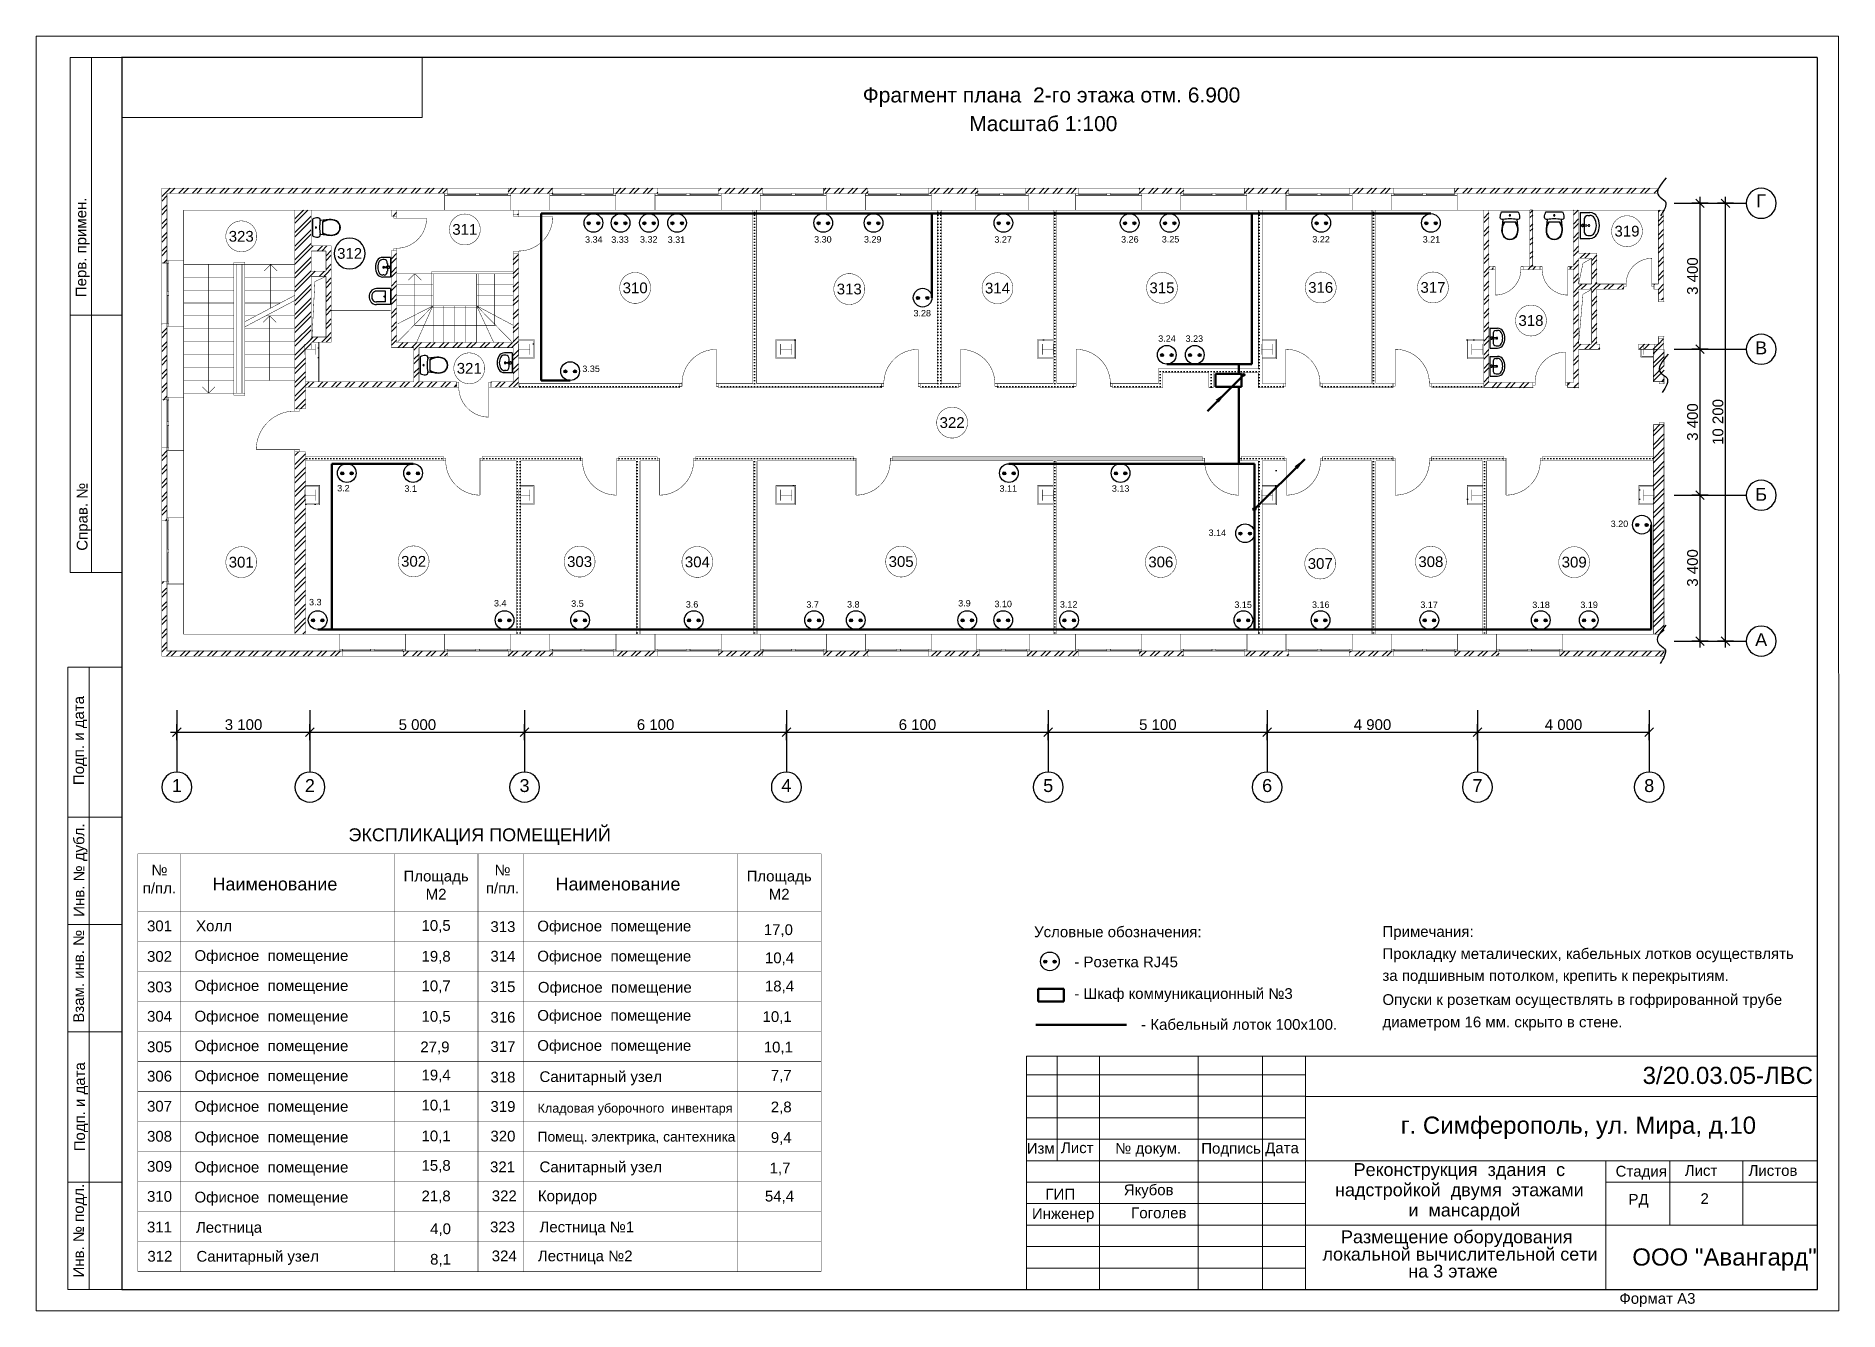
# Model space of a CAD drawing. Header units: millimetres. Extents: x 1781 to 2670, y 88 to 385.
# Drawn here: x 2250.5 to 2670.5, y 87.7 to 384.7 of the extents above; entities that cross this region are included whole.
import ezdxf
from ezdxf.enums import TextEntityAlignment as Align

# ---------------------------------------------------------------- set-up
doc = ezdxf.new("R2010")
doc.units = ezdxf.units.MM
doc.linetypes.add('DOUBLE_DASHED', pattern=[1093.611073, 529.166651, -211.666656, 141.111112, -211.666656])
for name, color, linetype in [('AIAOIEA_NOAIU', 7, 'Continuous'), ('DIMENSIONS', 7, 'Continuous'), ('DOROGY', 7, 'Continuous'), ('TEXT_BLOCKS', 7, 'Continuous'), ('ЛВС', 1, 'Continuous')]:
    doc.layers.add(name, color=color, linetype=linetype)
doc.styles.add('1', font='arial.ttf')
doc.styles.get("Standard").update_dxf_attribs({"font": 'arial.ttf', "height": 3})
pattern_1 = [(0, (0, 0), (0, 69.999999), [0, -69.999999])]
pattern_2 = [(45, (0, 0), (-159.09903, 159.09903), []), (45, (-53.03, 53.03), (-159.09903, 159.09903), [])]
pattern_3 = [(45, (-247.49, 247.49), (-111.36932, 111.36932), [0, -105, 0, -157.5]), (110, (-448.6, 209.19), (-148.00159, -53.86817), [0, -77, 0, -133])]
pattern_4 = [(45, (-1192.0047, 2767.534), (-1.5909903, 1.5909903), []), (45, (-1192.535, 2768.0642), (-1.5909903, 1.5909903), [])]

msp = doc.modelspace()

# ---------------------------------------------------------------- texts
at = {"linetype": 'Continuous', "lineweight": 20, "style": '1'}
for s, p in [('Перв. примен.', (2262.17, 323.89)), ('Справ. №', (2262.44, 264.82)), ('Подп. и дата', (2261.63, 210.22)), ('Инв. № дубл.', (2261.69, 179.55)), ('Взам. инв. №', (2261.63, 154.87)), ('Подп. и дата', (2261.85, 124.91)), ('Инв. № подл.', (2261.61, 95.52))]:
    msp.add_text(s, height=2.5, rotation=90, dxfattribs=at).set_placement(p)
for s, p in [('Изм', (2481.25, 124.36)), ('Лист', (2489.22, 124.48)), ('№ докум.', (2501.85, 124.35)), ('Подпись', (2521.9, 124.35)), ('Дата', (2536.79, 124.46)), ('Стадия', (2618.43, 119.02)), ('Лист', (2634.54, 119.19)), ('Листов', (2649.4, 119.19)), ('ГИП', (2485.6, 113.67)), ('РД', (2621.43, 112.47)), ('2', (2638.2, 112.64)), ('Инженер', (2482.46, 109.15)), ('Формат А3', (2619.31, 89.39))]:
    msp.add_text(s, height=2.5, dxfattribs=at).set_placement(p)
for s, p in [('Якубов', (2503.85, 114.68)), ('Гоголев', (2505.58, 109.32))]:
    msp.add_text(s, height=2.5).set_placement(p)
at = {"style": '1'}
msp.add_text('ООО "Авангард"', height=4, dxfattribs=at).set_placement((2622.32, 98.29))
at = {"color": 7, "insert": (2568.39, 133), "char_height": 4, "width": 93.5975, "attachment_point": 1}
msp.add_mtext('г. Симферополь, ул. Мира, д.10', dxfattribs=at)
at = {"layer": 'DIMENSIONS', "color": 7, "lineweight": 0, "style": '1'}
for s, p in [('Г', (2652.34, 347.83)), ('В', (2652.34, 313.58)), ('Б', (2652.34, 279.47)), ('А', (2652.34, 245.61)), ('1', (2283.25, 211.61)), ('2', (2314.25, 211.61)), ('3', (2364.25, 211.61)), ('4', (2425.25, 211.61)), ('5', (2486.25, 211.61)), ('6', (2537.25, 211.61)), ('7', (2586.25, 211.61)), ('8', (2626.25, 211.61))]:
    msp.add_text(s, height=3, dxfattribs=at).set_placement(p, align=Align.TOP_CENTER)
for s, p in [('311', (2350.34, 338.42)), ('319', (2621.08, 338.02)), ('323', (2298.25, 336.82)), ('312', (2323.5, 332.83)), ('310', (2390.02, 324.81)), ('313', (2439.9, 324.54)), ('314', (2474.43, 324.75)), ('315', (2512.75, 324.82)), ('316', (2549.73, 324.91)), ('317', (2575.88, 324.91)), ('318', (2598.71, 317.2)), ('321', (2351.37, 306.07)), ('322', (2463.86, 293.43)), ('301', (2298.25, 260.91)), ('302', (2338.41, 261.1)), ('303', (2377.08, 261.04)), ('304', (2404.52, 260.97)), ('305', (2451.98, 261.05)), ('306', (2512.48, 260.95)), ('307', (2549.62, 260.59)), ('308', (2575.39, 261.02)), ('309', (2608.78, 260.92))]:
    msp.add_text(s, height=2.5, dxfattribs=at).set_placement(p, align=Align.CENTER)
for s, p in [('3\xa0400', (2637.59, 324.44)), ('3\xa0400', (2637.59, 290.44)), ('10\xa0200', (2643.51, 289.47)), ('3\xa0400', (2637.59, 256.44))]:
    msp.add_text(s, height=2.5, rotation=90, dxfattribs=at).set_placement(p)
for s, p in [('3\xa0100', (2294.42, 223.06)), ('5\xa0000', (2334.92, 223.06)), ('6\xa0100', (2390.42, 223.06)), ('6\xa0100', (2451.42, 223.06)), ('5\xa0100', (2507.42, 223.06)), ('4\xa0900', (2557.42, 223.06)), ('4\xa0000', (2601.92, 223.06))]:
    msp.add_text(s, height=2.5, dxfattribs=at).set_placement(p)
at = {"layer": 'TEXT_BLOCKS', "color": 7, "lineweight": 0, "style": '1'}
for s, height, p in [('Фрагмент плана  2-го этажа отм. 6.900', 3.5, (2443.05, 369.25)), ('Масштаб 1:100', 3.5, (2467.85, 362.58)), ('ЭКСПЛИКАЦИЯ ПОМЕЩЕНИЙ', 3, (2323.23, 197.15)), ('Холл', 2.5, (2287.74, 176.19)), ('10,5', 2.5, (2340.25, 176.27)), ('Офисное  помещение', 2.5, (2367.23, 176.14)), ('17,0', 2.5, (2419.98, 175.29)), ('Примечания:', 2.5, (2564.11, 174.87)), ('Прокладку металических, кабельных лотков осуществлять', 2.5, (2564.11, 169.71)), ('Офисное  помещение', 2.5, (2287.36, 169.27)), ('19,8', 2.5, (2340.25, 169.09)), ('Офисное  помещение', 2.5, (2367.23, 169.14)), ('10,4', 2.5, (2420.25, 168.73)), ('Офисное  помещение', 2.5, (2287.36, 162.27)), ('10,7', 2.5, (2340.25, 162.21)), ('Офисное  помещение', 2.5, (2367.36, 161.87)), ('18,4', 2.5, (2420.25, 162.15)), ('за подшивным потолком, крепить к перекрытиям.', 2.5, (2564.11, 164.62)), ('Опуски к розеткам осуществлять в гофрированной трубе', 2.5, (2564.11, 159.01)), ('Офисное  помещение', 2.5, (2287.36, 155.15)), ('10,5', 2.5, (2340.25, 155.1)), ('Офисное  помещение', 2.5, (2367.23, 155.33)), ('10,1', 2.5, (2419.7, 155.04)), ('диаметром 16 мм. скрыто в стене.', 2.5, (2564.11, 153.79)), ('Офисное  помещение', 2.5, (2287.36, 148.25)), ('27,9', 2.5, (2339.98, 147.99)), ('Офисное  помещение', 2.5, (2367.23, 148.33)), ('10,1', 2.5, (2419.98, 147.93)), ('Офисное  помещение', 2.5, (2287.36, 141.25)), ('19,4', 2.5, (2340.25, 141.43)), ('Санитарный узел', 2.5, (2367.74, 141.05)), ('7,7', 2.5, (2421.62, 141.37)), ('3/20.03.05-ЛВС', 4, (2624.72, 140.6)), ('Офисное  помещение', 2.5, (2287.36, 134.13)), ('10,1', 2.5, (2340.25, 134.42)), ('Кладовая уборочного  инвентаря', 2.1, (2367.3, 133.91)), ('2,8', 2.5, (2421.62, 133.99)), ('Офисное  помещение', 2.5, (2287.36, 126.99)), ('10,1', 2.5, (2340.25, 127.24)), ('Помещ. электрика, сантехника', 2.3, (2367.3, 127.17)), ('9,4', 2.5, (2421.62, 126.88)), ('Офисное  помещение', 2.5, (2287.36, 119.99)), ('15,8', 2.5, (2340.25, 120.37)), ('Санитарный узел', 2.5, (2367.74, 120.03)), ('1,7', 2.5, (2421.35, 119.77)), ('Офисное  помещение', 2.5, (2287.36, 112.99)), ('21,8', 2.5, (2340.25, 113.26)), ('Коридор', 2.5, (2367.36, 113.29)), ('54,4', 2.5, (2420.25, 113.21)), ('Лестница', 2.5, (2287.7, 105.94)), ('4,0', 2.5, (2342.26, 105.62)), ('Лестница №1', 2.5, (2367.74, 106.04)), ('Размещение оборудования', 3, (2554.45, 103.49)), ('Санитарный узел', 2.5, (2287.83, 99.2)), ('8,1', 2.5, (2342.26, 98.51)), ('Лестница №2', 2.5, (2367.36, 99.29)), ('локальной вычислительной сети', 3, (2550.15, 99.46)), ('на 3 этаже', 3, (2570.13, 95.5))]:
    msp.add_text(s, height=height, dxfattribs=at).set_placement(p)
for s, p in [('№', (2279.2, 190.44)), ('№', (2359.12, 190.44)), ('п/пл.', (2279.2, 186.22)), ('п/пл.', (2359.12, 186.22))]:
    msp.add_text(s, height=2.5, dxfattribs=at).set_placement(p, align=Align.MIDDLE_CENTER)
for s, height, p in [('Площадь', 2.5, (2343.65, 187.78)), ('Площадь', 2.5, (2423.57, 187.78)), ('Наименование ', 3, (2306.68, 185.68)), ('М2', 2.5, (2343.65, 183.56)), ('Наименование ', 3, (2386.6, 185.68)), ('М2', 2.5, (2423.57, 183.56)), ('301', 2.5, (2279.22, 176.17)), ('313', 2.5, (2359.22, 176)), ('302', 2.5, (2279.22, 169.06)), ('314', 2.5, (2359.22, 169.11)), ('303', 2.5, (2279.22, 161.95)), ('315', 2.5, (2359.22, 162)), ('304', 2.5, (2279.22, 155.11)), ('316', 2.5, (2359.22, 154.89)), ('305', 2.5, (2279.22, 148)), ('317', 2.5, (2359.22, 148.05)), ('306', 2.5, (2279.22, 141.16)), ('318', 2.5, (2359.22, 140.94)), ('307', 2.5, (2279.22, 134.16)), ('319', 2.5, (2359.22, 134.1)), ('308', 2.5, (2279.22, 127.16)), ('320', 2.5, (2359.22, 127.2)), ('309', 2.5, (2279.22, 120.16)), ('321', 2.5, (2359.13, 120.04)), ('Реконструкция  здания  с  ', 3, (2583.19, 119.15)), ('надстройкой  двумя  этажами  ', 3, (2583.19, 114.44)), ('310', 2.5, (2279.22, 113.16)), ('322', 2.5, (2359.53, 113.29)), ('и  мансардой', 3, (2583.19, 109.73)), ('311', 2.5, (2279.2, 106.02)), ('323', 2.5, (2359.13, 106.04)), ('312', 2.5, (2279.3, 99.21)), ('324', 2.5, (2359.53, 99.3))]:
    msp.add_text(s, height=height, dxfattribs=at).set_placement(p, align=Align.CENTER)
at = {"layer": 'ЛВС', "lineweight": 0, "style": '1'}
for s, p in [('3.34', (2378.35, 336.58)), ('3.33', (2384.46, 336.55)), ('3.32', (2391.14, 336.6)), ('3.31', (2397.6, 336.54)), ('3.30', (2431.72, 336.61)), ('3.29', (2443.32, 336.61)), ('3.27', (2473.71, 336.58)), ('3.26', (2503.23, 336.61)), ('3.25', (2512.71, 336.63)), ('3.22', (2547.77, 336.63)), ('3.21', (2573.49, 336.61)), ('3.28', (2454.86, 319.41)), ('3.24', (2511.88, 313.49)), ('3.23', (2518.25, 313.48)), ('3.35', (2377.72, 306.46)), ('3.2', (2320.6, 278.64)), ('3.1', (2336.28, 278.54)), ('3.11', (2474.91, 278.56)), ('3.13', (2501.08, 278.57)), ('3.14', (2523.6, 268.26)), ('3.20', (2617.29, 270.35)), ('3.3', (2314.05, 252.1)), ('3.4', (2357.13, 251.84)), ('3.5', (2375.13, 251.76)), ('3.6', (2401.82, 251.58)), ('3.7', (2429.91, 251.54)), ('3.8', (2439.38, 251.58)), ('3.9', (2465.28, 251.84)), ('3.10', (2473.72, 251.67)), ('3.12', (2488.97, 251.58)), ('3.15', (2529.62, 251.5)), ('3.16', (2547.7, 251.5)), ('3.17', (2572.94, 251.49)), ('3.18', (2599.02, 251.47)), ('3.19', (2610.22, 251.48))]:
    msp.add_text(s, height=1.5, dxfattribs=at).set_placement(p)
at = {"layer": 'ЛВС', "color": 7, "lineweight": 0, "style": '1'}
for s, p in [('Условные обозначения:', (2482.96, 174.79)), ('- Розетка RJ45', (2492.33, 167.79)), ('- Шкаф коммуникационный №3', (2492.33, 160.41)), ('- Кабельный лоток 100х100.', (2507.9, 153.21))]:
    msp.add_text(s, height=2.5, dxfattribs=at).set_placement(p)

# ---------------------------------------------------------------- blocks, each defined once
blk = doc.blocks.new('FILL_356')
at = {"layer": 'AIAOIEA_NOAIU', "linetype": 'Continuous'}
h = blk.add_hatch(dxfattribs=at)
h.set_pattern_fill('25__', scale=69.999999, style=0)
h.set_pattern_definition(pattern_1)
h.paths.add_polyline_path([(370494, -246478), (370394, -246378), (369324, -246378), (369324, -246478)], flags=0)
blk = doc.blocks.new('FILL_357')
at = {"layer": 'AIAOIEA_NOAIU', "linetype": 'Continuous'}
h = blk.add_hatch(dxfattribs=at)
h.set_pattern_fill('25__', scale=69.999999, style=0)
h.set_pattern_definition(pattern_1)
h.paths.add_polyline_path([(368424, -246478), (368424, -246378), (366634, -246378), (366634, -246478)], flags=0)
blk = doc.blocks.new('FILL_358')
at = {"layer": 'AIAOIEA_NOAIU', "linetype": 'Continuous'}
h = blk.add_hatch(dxfattribs=at)
h.set_pattern_fill('25__', scale=69.999999, style=0)
h.set_pattern_definition(pattern_1)
h.paths.add_polyline_path([(365734, -246478), (365734, -246378), (364844, -246378), (364844, -246478)], flags=0)
blk = doc.blocks.new('FILL_359')
at = {"layer": 'AIAOIEA_NOAIU', "linetype": 'Continuous'}
h = blk.add_hatch(dxfattribs=at)
h.set_pattern_fill('25__', scale=69.999999, style=0)
h.set_pattern_definition(pattern_1)
h.paths.add_polyline_path([(363944, -246478), (363944, -246378), (360143, -246378), (360143, -246478)], flags=0)
blk = doc.blocks.new('FILL_360')
at = {"layer": 'AIAOIEA_NOAIU', "linetype": 'Continuous'}
h = blk.add_hatch(dxfattribs=at)
h.set_pattern_fill('25__', scale=69.999999, style=0)
h.set_pattern_definition(pattern_1)
h.paths.add_polyline_path([(359243, -246478), (359243, -246378), (355500, -246378), (355500, -246478)], flags=0)
blk = doc.blocks.new('FILL_361')
at = {"layer": 'AIAOIEA_NOAIU', "linetype": 'Continuous'}
h = blk.add_hatch(dxfattribs=at)
h.set_pattern_fill('STEEL', scale=75, angle=45, style=0)
h.set_pattern_definition(pattern_2)
h.paths.add_polyline_path([(380181, -246473), (380061, -246353), (379926, -246353), (379926, -246473)], flags=0)
blk = doc.blocks.new('FILL_362')
at = {"layer": 'AIAOIEA_NOAIU', "linetype": 'Continuous'}
h = blk.add_hatch(dxfattribs=at)
h.set_pattern_fill('STEEL', scale=75, angle=45, style=0)
h.set_pattern_definition(pattern_2)
h.paths.add_polyline_path([(379116, -246473), (379116, -246353), (378093, -246353), (377973, -246473)], flags=0)
blk = doc.blocks.new('FILL_363')
at = {"layer": 'AIAOIEA_NOAIU', "linetype": 'Continuous'}
h = blk.add_hatch(dxfattribs=at)
h.set_pattern_fill('25__', scale=69.999999, style=0)
h.set_pattern_definition(pattern_1)
h.paths.add_polyline_path([(367939, -242338), (367939, -246378), (368029, -246378), (368029, -242338)], flags=0)
blk = doc.blocks.new('FILL_364')
at = {"layer": 'AIAOIEA_NOAIU', "linetype": 'Continuous'}
h = blk.add_hatch(dxfattribs=at)
h.set_pattern_fill('STEEL', scale=75, angle=45, style=0)
h.set_pattern_definition(pattern_2)
h.paths.add_polyline_path([(353048, -245540), (353048, -246338), (353168, -246338), (353168, -245540)], flags=0)
blk = doc.blocks.new('FILL_365')
at = {"layer": 'AIAOIEA_NOAIU', "linetype": 'Continuous'}
h = blk.add_hatch(dxfattribs=at)
h.set_pattern_fill('STEEL', scale=75, angle=45, style=0)
h.set_pattern_definition(pattern_2)
h.paths.add_polyline_path([(382040, -244178), (382040, -244058), (381938, -244058), (381938, -244178)], flags=0)
blk = doc.blocks.new('FILL_366')
at = {"layer": 'AIAOIEA_NOAIU', "linetype": 'Continuous'}
h = blk.add_hatch(dxfattribs=at)
h.set_pattern_fill('STEEL', scale=75, angle=45, style=0)
h.set_pattern_definition(pattern_2)
h.paths.add_polyline_path([(381238, -244178), (381238, -244058), (380181, -244058), (380181, -244178)], flags=0)
blk = doc.blocks.new('FILL_367')
at = {"layer": 'AIAOIEA_NOAIU', "linetype": 'Continuous'}
h = blk.add_hatch(dxfattribs=at)
h.set_pattern_fill('STEEL', scale=75, angle=45, style=0)
h.set_pattern_definition(pattern_2)
h.paths.add_polyline_path([(380061, -243717), (380061, -243652), (379981, -243652), (379981, -243717)], flags=0)
blk = doc.blocks.new('FILL_368')
at = {"layer": 'AIAOIEA_NOAIU', "linetype": 'Continuous'}
h = blk.add_hatch(dxfattribs=at)
h.set_pattern_fill('STEEL', scale=75, angle=45, style=0)
h.set_pattern_definition(pattern_2)
h.paths.add_polyline_path([(379281, -243717), (379281, -243652), (378887, -243652), (378887, -243717)], flags=0)
blk = doc.blocks.new('FILL_369')
at = {"layer": 'AIAOIEA_NOAIU', "linetype": 'Continuous'}
h = blk.add_hatch(dxfattribs=at)
h.set_pattern_fill('STEEL', scale=75, angle=45, style=0)
h.set_pattern_definition(pattern_2)
h.paths.add_polyline_path([(378187, -243717), (378187, -243652), (378093, -243652), (378093, -243717)], flags=0)
blk = doc.blocks.new('FILL_370')
at = {"layer": 'AIAOIEA_NOAIU', "linetype": 'Continuous'}
h = blk.add_hatch(dxfattribs=at)
h.set_pattern_fill('25__', scale=69.999999, style=0)
h.set_pattern_definition(pattern_1)
h.paths.add_polyline_path([(370394, -246027), (370394, -246378), (370494, -246478), (370494, -246127)], flags=0)
blk = doc.blocks.new('FILL_371')
at = {"layer": 'AIAOIEA_NOAIU', "linetype": 'Continuous'}
h = blk.add_hatch(dxfattribs=at)
h.set_pattern_fill('CUT_STONE', scale=350, style=0)
h.set_pattern_definition(pattern_3)
h.paths.add_polyline_path([(355847, -245800), (355847, -245349), (355827, -245369), (355827, -245780)], flags=0)
blk = doc.blocks.new('FILL_372')
at = {"layer": 'AIAOIEA_NOAIU', "linetype": 'Continuous'}
h = blk.add_hatch(dxfattribs=at)
h.set_pattern_fill('25__', scale=69.999999, style=0)
h.set_pattern_definition(pattern_1)
h.paths.add_polyline_path([(371568, -246127), (371568, -246472), (371668, -246472), (371668, -246127)], flags=0)
blk = doc.blocks.new('FILL_373')
at = {"layer": 'AIAOIEA_NOAIU', "linetype": 'Continuous'}
h = blk.add_hatch(dxfattribs=at)
h.set_pattern_fill('CUT_STONE', scale=350, style=0)
h.set_pattern_definition(pattern_3)
h.paths.add_polyline_path([(377973, -245349), (377582, -245349), (377602, -245369), (377973, -245369)], flags=0)
blk = doc.blocks.new('FILL_374')
at = {"layer": 'AIAOIEA_NOAIU', "linetype": 'Continuous'}
h = blk.add_hatch(dxfattribs=at)
h.set_pattern_fill('25__', scale=69.999999, style=0)
h.set_pattern_definition(pattern_1)
h.paths.add_polyline_path([(365244, -242338), (365244, -246378), (365334, -246378), (365334, -242338)], flags=0)
blk = doc.blocks.new('FILL_375')
at = {"layer": 'AIAOIEA_NOAIU', "linetype": 'Continuous'}
h = blk.add_hatch(dxfattribs=at)
h.set_pattern_fill('25__', scale=69.999999, style=0)
h.set_pattern_definition(pattern_1)
h.paths.add_polyline_path([(375367, -242338), (375367, -246375), (375457, -246375), (375457, -242338)], flags=0)
blk = doc.blocks.new('FILL_376')
at = {"layer": 'AIAOIEA_NOAIU', "linetype": 'Continuous'}
h = blk.add_hatch(dxfattribs=at)
h.set_pattern_fill('STEEL', scale=75, angle=45, style=0)
h.set_pattern_definition(pattern_2)
h.paths.add_polyline_path([(352525, -245540), (355364, -245540), (355364, -245420), (352645, -245420)], flags=0)
blk = doc.blocks.new('FILL_377')
at = {"layer": 'AIAOIEA_NOAIU', "linetype": 'Continuous'}
h = blk.add_hatch(dxfattribs=at)
h.set_pattern_fill('25__', scale=69.999999, style=0)
h.set_pattern_definition(pattern_1)
h.paths.add_polyline_path([(360943, -242338), (360943, -246378), (361033, -246378), (361033, -242338)], flags=0)
blk = doc.blocks.new('FILL_378')
at = {"layer": 'AIAOIEA_NOAIU', "linetype": 'Continuous'}
h = blk.add_hatch(dxfattribs=at)
h.set_pattern_fill('25__', scale=69.999999, style=0)
h.set_pattern_definition(pattern_1)
h.paths.add_polyline_path([(360950, -248178), (360950, -252218), (361040, -252218), (361040, -248178)], flags=0)
blk = doc.blocks.new('FILL_379')
at = {"layer": 'AIAOIEA_NOAIU', "linetype": 'Continuous'}
h = blk.add_hatch(dxfattribs=at)
h.set_pattern_fill('STEEL', scale=75, angle=45, style=0)
h.set_pattern_definition(pattern_2)
h.paths.add_polyline_path([(380181, -243458), (380486, -243458), (380606, -243338), (380181, -243338)], flags=0)
blk = doc.blocks.new('FILL_380')
at = {"layer": 'AIAOIEA_NOAIU', "linetype": 'Continuous'}
h = blk.add_hatch(dxfattribs=at)
h.set_pattern_fill('STEEL', scale=75, angle=45, style=0)
h.set_pattern_definition(pattern_2)
h.paths.add_polyline_path([(355364, -246338), (355484, -246458), (355484, -243340), (355364, -243340)], flags=0)
blk = doc.blocks.new('FILL_381')
at = {"layer": 'AIAOIEA_NOAIU', "linetype": 'Continuous'}
h = blk.add_hatch(dxfattribs=at)
h.set_pattern_fill('STEEL', scale=75, angle=45, style=0)
h.set_pattern_definition(pattern_2)
h.paths.add_polyline_path([(355364, -242440), (355484, -242440), (355484, -242338), (355364, -242338)], flags=0)
blk = doc.blocks.new('FILL_382')
at = {"layer": 'AIAOIEA_NOAIU', "linetype": 'Continuous'}
h = blk.add_hatch(dxfattribs=at)
h.set_pattern_fill('STEEL', scale=75, angle=45, style=0)
h.set_pattern_definition(pattern_2)
h.paths.add_polyline_path([(377973, -242338), (377973, -246473), (378093, -246353), (378093, -242338)], flags=0)
blk = doc.blocks.new('FILL_384')
at = {"layer": 'AIAOIEA_NOAIU', "linetype": 'Continuous'}
h = blk.add_hatch(dxfattribs=at)
h.set_pattern_fill('CUT_STONE', scale=350, style=0)
h.set_pattern_definition(pattern_3)
h.paths.add_polyline_path([(355847, -245349), (355484, -245349), (355484, -245369), (355827, -245369)], flags=0)
blk = doc.blocks.new('FILL_386')
at = {"layer": 'AIAOIEA_NOAIU', "linetype": 'Continuous'}
h = blk.add_hatch(dxfattribs=at)
h.set_pattern_fill('CUT_STONE', scale=350, style=0)
h.set_pattern_definition(pattern_3)
h.paths.add_polyline_path([(377582, -249200), (377949, -249200), (377949, -249180), (377602, -249180)], flags=0)
blk = doc.blocks.new('FILL_388')
at = {"layer": 'AIAOIEA_NOAIU', "linetype": 'Continuous'}
h = blk.add_hatch(dxfattribs=at)
h.set_pattern_fill('25__', scale=69.999999, style=0)
h.set_pattern_definition(pattern_1)
h.paths.add_polyline_path([(377949, -248178), (377949, -252218), (378039, -252218), (378039, -248178)], flags=0)
blk = doc.blocks.new('FILL_389')
at = {"layer": 'AIAOIEA_NOAIU', "linetype": 'Continuous'}
h = blk.add_hatch(dxfattribs=at)
h.set_pattern_fill('25__', scale=69.999999, style=0)
h.set_pattern_definition(pattern_1)
h.paths.add_polyline_path([(375367, -248178), (375367, -252218), (375457, -252218), (375457, -248178)], flags=0)
blk = doc.blocks.new('FILL_390')
at = {"layer": 'AIAOIEA_NOAIU', "linetype": 'Continuous'}
h = blk.add_hatch(dxfattribs=at)
h.set_pattern_fill('CUT_STONE', scale=350, style=0)
h.set_pattern_definition(pattern_3)
h.paths.add_polyline_path([(350525, -249200), (350854, -249200), (350834, -249180), (350525, -249180)], flags=0)
blk = doc.blocks.new('FILL_391')
at = {"layer": 'AIAOIEA_NOAIU', "linetype": 'Continuous'}
h = blk.add_hatch(dxfattribs=at)
h.set_pattern_fill('25__', scale=69.999999, style=0)
h.set_pattern_definition(pattern_1)
h.paths.add_polyline_path([(358225, -248178), (358225, -252218), (358315, -252218), (358315, -248178)], flags=0)
blk = doc.blocks.new('FILL_392')
at = {"layer": 'AIAOIEA_NOAIU', "linetype": 'Continuous'}
h = blk.add_hatch(dxfattribs=at)
h.set_pattern_fill('25__', scale=69.999999, style=0)
h.set_pattern_definition(pattern_1)
h.paths.add_polyline_path([(355439, -248178), (355439, -252218), (355529, -252218), (355529, -248178)], flags=0)
blk = doc.blocks.new('FILL_393')
at = {"layer": 'AIAOIEA_NOAIU', "linetype": 'Continuous'}
h = blk.add_hatch(dxfattribs=at)
h.set_pattern_fill('25__', scale=69.999999, style=0)
h.set_pattern_definition(pattern_1)
h.paths.add_polyline_path([(372719, -242338), (372719, -246475), (372809, -246375), (372809, -242338)], flags=0)
blk = doc.blocks.new('FILL_394')
at = {"layer": 'AIAOIEA_NOAIU', "linetype": 'Continuous'}
h = blk.add_hatch(dxfattribs=at)
h.set_pattern_fill('25__', scale=69.999999, style=0)
h.set_pattern_definition(pattern_1)
h.paths.add_polyline_path([(370494, -246127), (372719, -246127), (372719, -246027), (370394, -246027)], flags=0)
blk = doc.blocks.new('FILL_395')
at = {"layer": 'AIAOIEA_NOAIU', "linetype": 'Continuous'}
h = blk.add_hatch(dxfattribs=at)
h.set_pattern_fill('25__', scale=69.999999, style=0)
h.set_pattern_definition(pattern_1)
h.paths.add_polyline_path([(377973, -246475), (377973, -246375), (376757, -246375), (376757, -246475)], flags=0)
blk = doc.blocks.new('FILL_396')
at = {"layer": 'AIAOIEA_NOAIU', "linetype": 'Continuous'}
h = blk.add_hatch(dxfattribs=at)
h.set_pattern_fill('25__', scale=69.999999, style=0)
h.set_pattern_definition(pattern_1)
h.paths.add_polyline_path([(375857, -246475), (375857, -246375), (374209, -246375), (374209, -246475)], flags=0)
blk = doc.blocks.new('FILL_397')
at = {"layer": 'AIAOIEA_NOAIU', "linetype": 'Continuous'}
h = blk.add_hatch(dxfattribs=at)
h.set_pattern_fill('25__', scale=69.999999, style=0)
h.set_pattern_definition(pattern_1)
h.paths.add_polyline_path([(373309, -246475), (373309, -246375), (372809, -246375), (372719, -246475)], flags=0)
blk = doc.blocks.new('FILL_398')
at = {"layer": 'AIAOIEA_NOAIU', "linetype": 'Continuous'}
h = blk.add_hatch(dxfattribs=at)
h.set_pattern_fill('CUT_STONE', scale=350, style=0)
h.set_pattern_definition(pattern_3)
h.paths.add_polyline_path([(350854, -249200), (350854, -248749), (350834, -248769), (350834, -249180)], flags=0)
blk = doc.blocks.new('FILL_401')
at = {"layer": 'AIAOIEA_NOAIU', "linetype": 'Continuous'}
h = blk.add_hatch(dxfattribs=at)
h.set_pattern_fill('CUT_STONE', scale=350, style=0)
h.set_pattern_definition(pattern_3)
h.paths.add_polyline_path([(373147, -245800), (373147, -245349), (373127, -245369), (373127, -245780)], flags=0)
blk = doc.blocks.new('FILL_402')
at = {"layer": 'AIAOIEA_NOAIU', "linetype": 'Continuous'}
h = blk.add_hatch(dxfattribs=at)
h.set_pattern_fill('CUT_STONE', scale=350, style=0)
h.set_pattern_definition(pattern_3)
h.paths.add_polyline_path([(373147, -249200), (373147, -248749), (373127, -248769), (373127, -249180)], flags=0)
blk = doc.blocks.new('FILL_403')
at = {"layer": 'AIAOIEA_NOAIU', "linetype": 'Continuous'}
h = blk.add_hatch(dxfattribs=at)
h.set_pattern_fill('CUT_STONE', scale=350, style=0)
h.set_pattern_definition(pattern_3)
h.paths.add_polyline_path([(377582, -245349), (377582, -245800), (377602, -245780), (377602, -245369)], flags=0)
blk = doc.blocks.new('FILL_404')
at = {"layer": 'AIAOIEA_NOAIU', "linetype": 'Continuous'}
h = blk.add_hatch(dxfattribs=at)
h.set_pattern_fill('CUT_STONE', scale=350, style=0)
h.set_pattern_definition(pattern_3)
h.paths.add_polyline_path([(367939, -245349), (367578, -245349), (367598, -245369), (367939, -245369)], flags=0)
blk = doc.blocks.new('FILL_405')
at = {"layer": 'AIAOIEA_NOAIU', "linetype": 'Continuous'}
h = blk.add_hatch(dxfattribs=at)
h.set_pattern_fill('CUT_STONE', scale=350, style=0)
h.set_pattern_definition(pattern_3)
h.paths.add_polyline_path([(367939, -248749), (367578, -248749), (367598, -248769), (367939, -248769)], flags=0)
blk = doc.blocks.new('FILL_406')
at = {"layer": 'AIAOIEA_NOAIU', "linetype": 'Continuous'}
h = blk.add_hatch(dxfattribs=at)
h.set_pattern_fill('CUT_STONE', scale=350, style=0)
h.set_pattern_definition(pattern_3)
h.paths.add_polyline_path([(377582, -248749), (377582, -249200), (377602, -249180), (377602, -248769)], flags=0)
blk = doc.blocks.new('FILL_407')
at = {"layer": 'AIAOIEA_NOAIU', "linetype": 'Continuous'}
h = blk.add_hatch(dxfattribs=at)
h.set_pattern_fill('CUT_STONE', scale=350, style=0)
h.set_pattern_definition(pattern_3)
h.paths.add_polyline_path([(355847, -248749), (355529, -248749), (355529, -248769), (355827, -248769)], flags=0)
blk = doc.blocks.new('FILL_408')
at = {"layer": 'AIAOIEA_NOAIU', "linetype": 'Continuous'}
h = blk.add_hatch(dxfattribs=at)
h.set_pattern_fill('STEEL', scale=75, angle=45, style=0)
h.set_pattern_definition(pattern_2)
h.paths.add_polyline_path([(382040, -245578), (382160, -245578), (382160, -245325), (382040, -245325)], flags=0)
blk = doc.blocks.new('FILL_409')
at = {"layer": 'AIAOIEA_NOAIU', "linetype": 'Continuous'}
h = blk.add_hatch(dxfattribs=at)
h.set_pattern_fill('STEEL', scale=75, angle=45, style=0)
h.set_pattern_definition(pattern_2)
h.paths.add_polyline_path([(382040, -244425), (382160, -244425), (382160, -242338), (382040, -242338)], flags=0)
blk = doc.blocks.new('FILL_410')
at = {"layer": 'AIAOIEA_NOAIU', "linetype": 'Continuous'}
h = blk.add_hatch(dxfattribs=at)
h.set_pattern_fill('CUT_STONE', scale=350, style=0)
h.set_pattern_definition(pattern_3)
h.paths.add_polyline_path([(355529, -249200), (355847, -249200), (355827, -249180), (355529, -249180)], flags=0)
blk = doc.blocks.new('FILL_411')
at = {"layer": 'AIAOIEA_NOAIU', "linetype": 'Continuous'}
h = blk.add_hatch(dxfattribs=at)
h.set_pattern_fill('CUT_STONE', scale=350, style=0)
h.set_pattern_definition(pattern_3)
h.paths.add_polyline_path([(361482, -245349), (361482, -245800), (361502, -245780), (361502, -245369)], flags=0)
blk = doc.blocks.new('FILL_414')
at = {"layer": 'AIAOIEA_NOAIU', "linetype": 'Continuous'}
h = blk.add_hatch(dxfattribs=at)
h.set_pattern_fill('CUT_STONE', scale=350, style=0)
h.set_pattern_definition(pattern_3)
h.paths.add_polyline_path([(361947, -245349), (361482, -245349), (361502, -245369), (361927, -245369)], flags=0)
blk = doc.blocks.new('FILL_418')
at = {"layer": 'AIAOIEA_NOAIU', "linetype": 'Continuous'}
h = blk.add_hatch(dxfattribs=at)
h.set_pattern_fill('CUT_STONE', scale=350, style=0)
h.set_pattern_definition(pattern_3)
h.paths.add_polyline_path([(361947, -248749), (361482, -248749), (361502, -248769), (361927, -248769)], flags=0)
blk = doc.blocks.new('FILL_419')
at = {"layer": 'AIAOIEA_NOAIU', "linetype": 'Continuous'}
h = blk.add_hatch(dxfattribs=at)
h.set_pattern_fill('CUT_STONE', scale=350, style=0)
h.set_pattern_definition(pattern_3)
h.paths.add_polyline_path([(381582, -248749), (381582, -249200), (381602, -249180), (381602, -248769)], flags=0)
blk = doc.blocks.new('FILL_420')
at = {"layer": 'AIAOIEA_NOAIU', "linetype": 'Continuous'}
h = blk.add_hatch(dxfattribs=at)
h.set_pattern_fill('25__', scale=69.999999, style=0)
h.set_pattern_definition(pattern_1)
h.paths.add_polyline_path([(367939, -248178), (367939, -252218), (368029, -252218), (368029, -248178)], flags=0)
blk = doc.blocks.new('FILL_422')
at = {"layer": 'AIAOIEA_NOAIU', "linetype": 'Continuous'}
h = blk.add_hatch(dxfattribs=at)
h.set_pattern_fill('25__', scale=69.999999, style=0)
h.set_pattern_definition(pattern_1)
h.paths.add_polyline_path([(381922, -248178), (381922, -248078), (379340, -248078), (379340, -248178)], flags=0)
blk = doc.blocks.new('FILL_423')
at = {"layer": 'AIAOIEA_NOAIU', "linetype": 'Continuous'}
h = blk.add_hatch(dxfattribs=at)
h.set_pattern_fill('25__', scale=69.999999, style=0)
h.set_pattern_definition(pattern_1)
h.paths.add_polyline_path([(378440, -248178), (378440, -248078), (376757, -248078), (376757, -248178)], flags=0)
blk = doc.blocks.new('FILL_424')
at = {"layer": 'AIAOIEA_NOAIU', "linetype": 'Continuous'}
h = blk.add_hatch(dxfattribs=at)
h.set_pattern_fill('25__', scale=69.999999, style=0)
h.set_pattern_definition(pattern_1)
h.paths.add_polyline_path([(375857, -248178), (375857, -248078), (374219, -248078), (374219, -248178)], flags=0)
blk = doc.blocks.new('FILL_425')
at = {"layer": 'AIAOIEA_NOAIU', "linetype": 'Continuous'}
h = blk.add_hatch(dxfattribs=at)
h.set_pattern_fill('25__', scale=69.999999, style=0)
h.set_pattern_definition(pattern_1)
h.paths.add_polyline_path([(373319, -248178), (373319, -248078), (372319, -248078), (372319, -248178)], flags=0)
blk = doc.blocks.new('FILL_426')
at = {"layer": 'AIAOIEA_NOAIU', "linetype": 'Continuous'}
h = blk.add_hatch(dxfattribs=at)
h.set_pattern_fill('25__', scale=69.999999, style=0)
h.set_pattern_definition(pattern_1)
h.paths.add_polyline_path([(371419, -248178), (371419, -248078), (364197, -248078), (364197, -248178)], flags=0)
blk = doc.blocks.new('FILL_427')
at = {"layer": 'AIAOIEA_NOAIU', "linetype": 'Continuous'}
h = blk.add_hatch(dxfattribs=at)
h.set_pattern_fill('25__', scale=69.999999, style=0)
h.set_pattern_definition(pattern_1)
h.paths.add_polyline_path([(363297, -248178), (363297, -248078), (359615, -248078), (359615, -248178)], flags=0)
blk = doc.blocks.new('FILL_428')
at = {"layer": 'AIAOIEA_NOAIU', "linetype": 'Continuous'}
h = blk.add_hatch(dxfattribs=at)
h.set_pattern_fill('25__', scale=69.999999, style=0)
h.set_pattern_definition(pattern_1)
h.paths.add_polyline_path([(358715, -248178), (358715, -248078), (357825, -248078), (357825, -248178)], flags=0)
blk = doc.blocks.new('FILL_429')
at = {"layer": 'AIAOIEA_NOAIU', "linetype": 'Continuous'}
h = blk.add_hatch(dxfattribs=at)
h.set_pattern_fill('25__', scale=69.999999, style=0)
h.set_pattern_definition(pattern_1)
h.paths.add_polyline_path([(356925, -248178), (356925, -248078), (354639, -248078), (354639, -248178)], flags=0)
blk = doc.blocks.new('FILL_430')
at = {"layer": 'AIAOIEA_NOAIU', "linetype": 'Continuous'}
h = blk.add_hatch(dxfattribs=at)
h.set_pattern_fill('25__', scale=69.999999, style=0)
h.set_pattern_definition(pattern_1)
h.paths.add_polyline_path([(353739, -248178), (353739, -248078), (350525, -248078), (350525, -248178)], flags=0)
blk = doc.blocks.new('FILL_431')
at = {"layer": 'AIAOIEA_NOAIU', "linetype": 'Continuous'}
h = blk.add_hatch(dxfattribs=at)
h.set_pattern_fill('CUT_STONE', scale=350, style=0)
h.set_pattern_definition(pattern_3)
h.paths.add_polyline_path([(381922, -248749), (381582, -248749), (381602, -248769), (381922, -248769)], flags=0)
blk = doc.blocks.new('FILL_433')
at = {"layer": 'AIAOIEA_NOAIU', "linetype": 'Continuous'}
h = blk.add_hatch(dxfattribs=at)
h.set_pattern_fill('25__', scale=69.999999, style=0)
h.set_pattern_definition(pattern_1)
h.paths.add_polyline_path([(372719, -248178), (372719, -252218), (372809, -252218), (372809, -248178)], flags=0)
blk = doc.blocks.new('FILL_435')
at = {"layer": 'AIAOIEA_NOAIU', "linetype": 'Continuous'}
h = blk.add_hatch(dxfattribs=at)
h.set_pattern_fill('CUT_STONE', scale=350, style=0)
h.set_pattern_definition(pattern_3)
h.paths.add_polyline_path([(372809, -245800), (373147, -245800), (373127, -245780), (372809, -245780)], flags=0)
blk = doc.blocks.new('FILL_438')
at = {"layer": 'AIAOIEA_NOAIU', "linetype": 'Continuous'}
h = blk.add_hatch(dxfattribs=at)
h.set_pattern_fill('CUT_STONE', scale=350, style=0)
h.set_pattern_definition(pattern_3)
h.paths.add_polyline_path([(367578, -249200), (367939, -249200), (367939, -249180), (367598, -249180)], flags=0)
blk = doc.blocks.new('FILL_439')
at = {"layer": 'AIAOIEA_NOAIU', "linetype": 'Continuous'}
h = blk.add_hatch(dxfattribs=at)
h.set_pattern_fill('CUT_STONE', scale=350, style=0)
h.set_pattern_definition(pattern_3)
h.paths.add_polyline_path([(355484, -245800), (355847, -245800), (355827, -245780), (355484, -245780)], flags=0)
blk = doc.blocks.new('FILL_440')
at = {"layer": 'AIAOIEA_NOAIU', "linetype": 'Continuous'}
h = blk.add_hatch(dxfattribs=at)
h.set_pattern_fill('STEEL', scale=75, angle=45, style=0)
h.set_pattern_definition(pattern_2)
h.paths.add_polyline_path([(379046, -242332), (379046, -243652), (379111, -243652), (379111, -242332)], flags=0)
blk = doc.blocks.new('FILL_441')
at = {"layer": 'AIAOIEA_NOAIU', "linetype": 'Continuous'}
h = blk.add_hatch(dxfattribs=at)
h.set_pattern_fill('CUT_STONE', scale=350, style=0)
h.set_pattern_definition(pattern_3)
h.paths.add_polyline_path([(377582, -245800), (377973, -245800), (377973, -245780), (377602, -245780)], flags=0)
blk = doc.blocks.new('FILL_442')
at = {"layer": 'AIAOIEA_NOAIU', "linetype": 'Continuous'}
h = blk.add_hatch(dxfattribs=at)
h.set_pattern_fill('CUT_STONE', scale=350, style=0)
h.set_pattern_definition(pattern_3)
h.paths.add_polyline_path([(381633, -245763), (381910, -245763), (381910, -245743), (381633, -245743)], flags=0)
blk = doc.blocks.new('FILL_444')
at = {"layer": 'AIAOIEA_NOAIU', "linetype": 'Continuous'}
h = blk.add_hatch(dxfattribs=at)
h.set_pattern_fill('STEEL', scale=75, angle=45, style=0)
h.set_pattern_definition(pattern_2)
h.paths.add_polyline_path([(352525, -245540), (352645, -245420), (352645, -243275), (352525, -243275)], flags=0)
blk = doc.blocks.new('FILL_445')
at = {"layer": 'AIAOIEA_NOAIU', "linetype": 'Continuous'}
h = blk.add_hatch(dxfattribs=at)
h.set_pattern_fill('STEEL', scale=75, angle=45, style=0)
h.set_pattern_definition(pattern_2)
h.paths.add_polyline_path([(352525, -242475), (352645, -242475), (352645, -242338), (352525, -242338)], flags=0)
blk = doc.blocks.new('FILL_446')
at = {"layer": 'AIAOIEA_NOAIU', "linetype": 'Continuous'}
h = blk.add_hatch(dxfattribs=at)
h.set_pattern_fill('STEEL', scale=75, angle=45, style=0)
h.set_pattern_definition(pattern_2)
h.paths.add_polyline_path([(382040, -245578), (382040, -245458), (381577, -245458), (381577, -245578)], flags=0)
blk = doc.blocks.new('FILL_447')
at = {"layer": 'AIAOIEA_NOAIU', "linetype": 'Continuous'}
h = blk.add_hatch(dxfattribs=at)
h.set_pattern_fill('STEEL', scale=75, angle=45, style=0)
h.set_pattern_definition(pattern_2)
h.paths.add_polyline_path([(380677, -245578), (380677, -245458), (380181, -245458), (380181, -245578)], flags=0)
blk = doc.blocks.new('FILL_448')
at = {"layer": 'AIAOIEA_NOAIU', "linetype": 'Continuous'}
h = blk.add_hatch(dxfattribs=at)
h.set_pattern_fill('STEEL', scale=75, angle=45, style=0)
h.set_pattern_definition(pattern_2)
h.paths.add_polyline_path([(350275, -242338), (350275, -245578), (350655, -245578), (350655, -242338)], flags=0)
blk = doc.blocks.new('FILL_449')
at = {"layer": 'AIAOIEA_NOAIU', "linetype": 'Continuous'}
h = blk.add_hatch(dxfattribs=at)
h.set_pattern_fill('STEEL', scale=75, angle=45, style=0)
h.set_pattern_definition(pattern_2)
h.paths.add_polyline_path([(350525, -245578), (350275, -245578), (350275, -246967), (350525, -246967)], flags=0)
blk = doc.blocks.new('FILL_450')
at = {"layer": 'AIAOIEA_NOAIU', "linetype": 'Continuous'}
h = blk.add_hatch(dxfattribs=at)
h.set_pattern_fill('STEEL', scale=75, angle=45, style=0)
h.set_pattern_definition(pattern_2)
h.paths.add_polyline_path([(350525, -247967), (350275, -247967), (350275, -252218), (350525, -252218)], flags=0)
blk = doc.blocks.new('FILL_451')
at = {"layer": 'AIAOIEA_NOAIU', "linetype": 'Continuous'}
h = blk.add_hatch(dxfattribs=at)
h.set_pattern_fill('STEEL', scale=75, angle=45, style=0)
h.set_pattern_definition(pattern_2)
h.paths.add_polyline_path([(380061, -242338), (380061, -246353), (380181, -246473), (380181, -242338)], flags=0)
blk = doc.blocks.new('FILL_452')
at = {"layer": 'AIAOIEA_NOAIU', "linetype": 'Continuous'}
h = blk.add_hatch(dxfattribs=at)
h.set_pattern_fill('STEEL', scale=75, angle=45, style=0)
h.set_pattern_definition(pattern_2)
h.paths.add_polyline_path([(355484, -246458), (355364, -246338), (354844, -246338), (354844, -246458)], flags=0)
blk = doc.blocks.new('FILL_453')
at = {"layer": 'AIAOIEA_NOAIU', "linetype": 'Continuous'}
h = blk.add_hatch(dxfattribs=at)
h.set_pattern_fill('STEEL', scale=75, angle=45, style=0)
h.set_pattern_definition(pattern_2)
h.paths.add_polyline_path([(354044, -246458), (354044, -246338), (350525, -246338), (350525, -246458)], flags=0)
blk = doc.blocks.new('FILL_455')
at = {"layer": 'AIAOIEA_NOAIU', "linetype": 'Continuous'}
h = blk.add_hatch(dxfattribs=at)
h.set_pattern_fill('STEEL', scale=75, angle=45, style=0)
h.set_pattern_definition(pattern_2)
h.paths.add_polyline_path([(381922, -252218), (382172, -252218), (382172, -247333), (381922, -247333)], flags=0)
blk = doc.blocks.new('FILL_456')
at = {"layer": 'AIAOIEA_NOAIU', "linetype": 'Continuous'}
h = blk.add_hatch(dxfattribs=at)
h.set_pattern_fill('STEEL', scale=75, angle=45, style=0)
h.set_pattern_definition(pattern_2)
h.paths.add_polyline_path([(381922, -246333), (382172, -246333), (382172, -245578), (381922, -245578)], flags=0)
blk = doc.blocks.new('FILL_457')
at = {"layer": 'AIAOIEA_NOAIU', "linetype": 'Continuous'}
h = blk.add_hatch(dxfattribs=at)
h.set_pattern_fill('STEEL', scale=75, angle=45, style=0)
h.set_pattern_definition(pattern_2)
h.paths.add_polyline_path([(351002, -243289), (351002, -245291), (351122, -245411), (351122, -243169)], flags=0)
blk = doc.blocks.new('FILL_458')
at = {"layer": 'AIAOIEA_NOAIU', "linetype": 'Continuous'}
h = blk.add_hatch(dxfattribs=at)
h.set_pattern_fill('STEEL', scale=75, angle=45, style=0)
h.set_pattern_definition(pattern_2)
h.paths.add_polyline_path([(351122, -243169), (350655, -243169), (350655, -243289), (351002, -243289)], flags=0)
blk = doc.blocks.new('FILL_459')
at = {"layer": 'AIAOIEA_NOAIU', "linetype": 'Continuous'}
h = blk.add_hatch(dxfattribs=at)
h.set_pattern_fill('STEEL', scale=75, angle=45, style=0)
h.set_pattern_definition(pattern_2)
h.paths.add_polyline_path([(351002, -243759), (350655, -243759), (350655, -243879), (351002, -243879)], flags=0)
blk = doc.blocks.new('FILL_460')
at = {"layer": 'AIAOIEA_NOAIU', "linetype": 'Continuous'}
h = blk.add_hatch(dxfattribs=at)
h.set_pattern_fill('STEEL', scale=75, angle=45, style=0)
h.set_pattern_definition(pattern_2)
h.paths.add_polyline_path([(351002, -245291), (350655, -245291), (350655, -245411), (351122, -245411)], flags=0)
blk = doc.blocks.new('FILL_461')
at = {"layer": 'AIAOIEA_NOAIU', "linetype": 'Continuous'}
h = blk.add_hatch(dxfattribs=at)
h.set_pattern_fill('CUT_STONE', scale=350, style=0)
h.set_pattern_definition(pattern_3)
h.paths.add_polyline_path([(350841, -246338), (350841, -245411), (350821, -245411), (350821, -246338)], flags=0)
blk = doc.blocks.new('FILL_462')
at = {"layer": 'AIAOIEA_NOAIU', "linetype": 'Continuous'}
h = blk.add_hatch(dxfattribs=at)
h.set_pattern_fill('STEEL', scale=75, angle=45, style=0)
h.set_pattern_definition(pattern_2)
h.paths.add_polyline_path([(380486, -243458), (380486, -244058), (380606, -244058), (380606, -243338)], flags=0)
blk = doc.blocks.new('FILL_463')
at = {"layer": 'AIAOIEA_NOAIU', "linetype": 'Continuous'}
h = blk.add_hatch(dxfattribs=at)
h.set_pattern_fill('STEEL', scale=75, angle=45, style=0)
h.set_pattern_definition(pattern_2)
h.paths.add_polyline_path([(380486, -244178), (380486, -245458), (380606, -245458), (380606, -244178)], flags=0)
blk = doc.blocks.new('роз')
at = {"layer": 'ЛВС', "lineweight": 30}
h = blk.add_hatch(color=256, dxfattribs=at)
h.paths.add_polyline_path([(372144.46, -252846.29, 1), (372145.16, -252846.29, 1)])
h.paths.add_polyline_path([(372146.66, -252846.29, 1), (372147.36, -252846.29, 1)])
for centre, radius in [((372145.89, -252846.22), 2.18), ((372144.81, -252846.29), 0.347), ((372147.01, -252846.29), 0.347)]:
    blk.add_circle(centre, radius, dxfattribs=at)

# ---------------------------------------------------------------- hatches: boundary and pattern name
at = {"layer": 'AIAOIEA_NOAIU', "linetype": 'Continuous', "lineweight": 0}
h = msp.add_hatch(dxfattribs=at)
h.set_pattern_fill('STEEL', scale=0.75, angle=45, style=0)
h.set_pattern_definition(pattern_4)
h.paths.add_polyline_path([(2279.75, 349.26), (2280.95, 349.26), (2280.95, 331.79), (2279.75, 331.79)], flags=0)
h = msp.add_hatch(dxfattribs=at)
h.set_pattern_fill('STEEL', scale=0.75, angle=45, style=0)
h.set_pattern_definition(pattern_4)
h.paths.add_polyline_path([(2346.24, 349.26), (2279.75, 349.26), (2279.75, 348.12), (2346.24, 348.12)], flags=0)
h = msp.add_hatch(dxfattribs=at)
h.set_pattern_fill('STEEL', scale=0.75, angle=45, style=0)
h.set_pattern_definition(pattern_4)
h.paths.add_polyline_path([(2360.44, 349.26), (2370.81, 349.26), (2370.81, 348.06), (2360.44, 348.06)], flags=0)
h = msp.add_hatch(dxfattribs=at)
h.set_pattern_fill('STEEL', scale=0.75, angle=45, style=0)
h.set_pattern_definition(pattern_4)
h.paths.add_polyline_path([(2384.94, 349.26), (2395.31, 349.26), (2395.31, 348.06), (2384.94, 348.06)], flags=0)
h = msp.add_hatch(dxfattribs=at)
h.set_pattern_fill('STEEL', scale=0.75, angle=45, style=0)
h.set_pattern_definition(pattern_4)
h.paths.add_polyline_path([(2409.44, 349.26), (2419.81, 349.26), (2419.81, 348.06), (2409.44, 348.06)], flags=0)
h = msp.add_hatch(dxfattribs=at)
h.set_pattern_fill('STEEL', scale=0.75, angle=45, style=0)
h.set_pattern_definition(pattern_4)
h.paths.add_polyline_path([(2433.94, 349.26), (2444.31, 349.26), (2444.31, 348.06), (2433.94, 348.06)], flags=0)
h = msp.add_hatch(dxfattribs=at)
h.set_pattern_fill('STEEL', scale=0.75, angle=45, style=0)
h.set_pattern_definition(pattern_4)
h.paths.add_polyline_path([(2458.44, 349.26), (2469.9, 349.26), (2469.9, 348.06), (2458.44, 348.06)], flags=0)
h = msp.add_hatch(dxfattribs=at)
h.set_pattern_fill('STEEL', scale=0.75, angle=45, style=0)
h.set_pattern_definition(pattern_4)
h.paths.add_polyline_path([(2481.04, 349.26), (2493.31, 349.26), (2493.31, 348.06), (2481.04, 348.06)], flags=0)
h = msp.add_hatch(dxfattribs=at)
h.set_pattern_fill('STEEL', scale=0.75, angle=45, style=0)
h.set_pattern_definition(pattern_4)
h.paths.add_polyline_path([(2507.44, 349.26), (2517.81, 349.26), (2517.81, 348.06), (2507.44, 348.06)], flags=0)
h = msp.add_hatch(dxfattribs=at)
h.set_pattern_fill('STEEL', scale=0.75, angle=45, style=0)
h.set_pattern_definition(pattern_4)
h.paths.add_polyline_path([(2531.94, 349.26), (2542.24, 349.26), (2542.24, 348.06), (2531.94, 348.06)], flags=0)
h = msp.add_hatch(dxfattribs=at)
h.set_pattern_fill('STEEL', scale=0.75, angle=45, style=0)
h.set_pattern_definition(pattern_4)
h.paths.add_polyline_path([(2556.44, 349.26), (2566.81, 349.26), (2566.81, 348.06), (2556.44, 348.06)], flags=0)
h = msp.add_hatch(dxfattribs=at)
h.set_pattern_fill('STEEL', scale=0.75, angle=45, style=0)
h.set_pattern_definition(pattern_4)
h.paths.add_polyline_path([(2628.19, 348.12), (2628.19, 348.27), (2628.19, 348.44), (2628.22, 348.61), (2628.27, 348.78), (2628.33, 348.96), (2628.4, 349.14), (2628.46, 349.26), (2580.94, 349.26), (2580.94, 348.12)])
h = msp.add_hatch(dxfattribs=at)
h.set_pattern_fill('STEEL', scale=0.75, angle=45, style=0)
h.set_pattern_definition(pattern_4)
h.paths.add_polyline_path([(2279.75, 317.66), (2280.95, 317.66), (2280.95, 299.93), (2279.75, 299.93)], flags=0)
h = msp.add_hatch(dxfattribs=at)
h.set_pattern_fill('STEEL', scale=0.75, angle=45, style=0)
h.set_pattern_definition(pattern_4)
h.paths.add_polyline_path([(2279.75, 288.92), (2280.95, 288.92), (2280.95, 271.79), (2279.75, 271.79)], flags=0)
h = msp.add_hatch(dxfattribs=at)
h.set_pattern_fill('STEEL', scale=0.75, angle=45, style=0)
h.set_pattern_definition(pattern_4)
h.paths.add_polyline_path([(2279.75, 257.66), (2280.84, 257.66), (2280.84, 240.26), (2279.75, 240.26)], flags=0)
h = msp.add_hatch(dxfattribs=at)
h.set_pattern_fill('STEEL', scale=0.75, angle=45, style=0)
h.set_pattern_definition(pattern_4)
h.paths.add_polyline_path([(2321.75, 240.26), (2279.75, 240.26), (2279.75, 241.5), (2321.75, 241.5)], flags=0)
h = msp.add_hatch(dxfattribs=at)
h.set_pattern_fill('STEEL', scale=0.75, angle=45, style=0)
h.set_pattern_definition(pattern_4)
h.paths.add_polyline_path([(2335.95, 240.26), (2346.31, 240.26), (2346.31, 241.46), (2335.95, 241.46)], flags=0)
h = msp.add_hatch(dxfattribs=at)
h.set_pattern_fill('STEEL', scale=0.75, angle=45, style=0)
h.set_pattern_definition(pattern_4)
h.paths.add_polyline_path([(2360.45, 240.26), (2370.81, 240.26), (2370.81, 241.46), (2360.45, 241.46)], flags=0)
h = msp.add_hatch(dxfattribs=at)
h.set_pattern_fill('STEEL', scale=0.75, angle=45, style=0)
h.set_pattern_definition(pattern_4)
h.paths.add_polyline_path([(2384.95, 240.26), (2395.31, 240.26), (2395.31, 241.46), (2384.95, 241.46)], flags=0)
h = msp.add_hatch(dxfattribs=at)
h.set_pattern_fill('STEEL', scale=0.75, angle=45, style=0)
h.set_pattern_definition(pattern_4)
h.paths.add_polyline_path([(2409.45, 240.26), (2419.81, 240.26), (2419.81, 241.46), (2409.45, 241.46)], flags=0)
h = msp.add_hatch(dxfattribs=at)
h.set_pattern_fill('STEEL', scale=0.75, angle=45, style=0)
h.set_pattern_definition(pattern_4)
h.paths.add_polyline_path([(2433.95, 240.26), (2444.31, 240.26), (2444.31, 241.46), (2433.95, 241.46)], flags=0)
h = msp.add_hatch(dxfattribs=at)
h.set_pattern_fill('STEEL', scale=0.75, angle=45, style=0)
h.set_pattern_definition(pattern_4)
h.paths.add_polyline_path([(2458.45, 240.26), (2470.15, 240.26), (2470.15, 241.46), (2458.45, 241.46)], flags=0)
h = msp.add_hatch(dxfattribs=at)
h.set_pattern_fill('STEEL', scale=0.75, angle=45, style=0)
h.set_pattern_definition(pattern_4)
h.paths.add_polyline_path([(2481.35, 240.26), (2493.31, 240.26), (2493.31, 241.46), (2481.35, 241.46)], flags=0)
h = msp.add_hatch(dxfattribs=at)
h.set_pattern_fill('STEEL', scale=0.75, angle=45, style=0)
h.set_pattern_definition(pattern_4)
h.paths.add_polyline_path([(2507.45, 240.26), (2517.75, 240.26), (2517.75, 241.46), (2507.45, 241.46)], flags=0)
h = msp.add_hatch(dxfattribs=at)
h.set_pattern_fill('STEEL', scale=0.75, angle=45, style=0)
h.set_pattern_definition(pattern_4)
h.paths.add_polyline_path([(2531.95, 240.26), (2542.31, 240.26), (2542.31, 241.46), (2531.95, 241.46)], flags=0)
h = msp.add_hatch(dxfattribs=at)
h.set_pattern_fill('STEEL', scale=0.75, angle=45, style=0)
h.set_pattern_definition(pattern_4)
h.paths.add_polyline_path([(2556.45, 240.26), (2566.81, 240.26), (2566.81, 241.46), (2556.45, 241.46)], flags=0)
h = msp.add_hatch(dxfattribs=at)
h.set_pattern_fill('STEEL', scale=0.75, angle=45, style=0)
h.set_pattern_definition(pattern_4)
h.paths.add_polyline_path([(2580.95, 240.26), (2591.31, 240.26), (2591.31, 241.46), (2580.95, 241.46)], flags=0)
h = msp.add_hatch(dxfattribs=at)
h.set_pattern_fill('STEEL', scale=0.75, angle=45, style=0)
h.set_pattern_definition(pattern_4)
h.paths.add_polyline_path([(2629.77, 240.26), (2629.77, 241.46), (2605.38, 241.46), (2605.38, 240.26)])
at = {"layer": 'ЛВС', "lineweight": 30}
for points in [[(2532.06, 305.8, 1), (2531.39, 305.8, 1)], [(2534.62, 274.48, 1), (2533.95, 274.48, 1)]]:
    msp.add_hatch(color=256, dxfattribs=at).paths.add_polyline_path(points)

# ---------------------------------------------------------------- linework, layer by layer
at = {"linetype": 'Continuous', "lineweight": 20}
for p, q in [((2250.46, 87.72), (2250.46, 384.72)), ((2670.39, 384.72), (2250.46, 384.72)), ((2670.46, 87.72), (2670.39, 384.72)), ((2270.39, 379.72), (2258.39, 379.72)), ((2258.39, 379.72), (2258.39, 259.72)), ((2263.39, 379.72), (2263.39, 259.72)), ((2340.39, 379.72), (2340.39, 365.72)), ((2270.46, 365.72), (2340.39, 365.72)), ((2270.39, 319.72), (2258.39, 319.72)), ((2270.46, 259.72), (2258.39, 259.72)), ((2257.83, 92.72), (2257.83, 237.72)), ((2270.46, 237.72), (2257.83, 237.72)), ((2262.83, 92.72), (2262.83, 237.72)), ((2270.46, 202.72), (2257.83, 202.72)), ((2269.21, 177.72), (2257.83, 177.72)), ((2270.46, 177.72), (2257.83, 177.72)), ((2270.46, 152.72), (2257.83, 152.72)), ((2481.17, 92.72), (2481.17, 147.1)), ((2665.46, 147.1), (2481.17, 147.1)), ((2488.35, 147.1), (2488.35, 122.72)), ((2498.17, 92.72), (2498.17, 147.1)), ((2521.17, 92.72), (2521.17, 147.1)), ((2536.17, 92.72), (2536.17, 147.1)), ((2546.17, 92.72), (2546.17, 147.1)), ((2481.17, 142.72), (2546.17, 142.72)), ((2481.17, 137.72), (2546.17, 137.72)), ((2665.46, 137.7), (2546.17, 137.7)), ((2481.17, 132.72), (2546.17, 132.72)), ((2481.17, 127.72), (2546.17, 127.72)), ((2481.17, 122.72), (2546.17, 122.72)), ((2546.17, 122.72), (2665.46, 122.72)), ((2616.17, 92.72), (2616.17, 122.72)), ((2665.46, 122.72), (2616.17, 122.72)), ((2631.07, 122.72), (2631.07, 107.72)), ((2648.07, 122.72), (2648.07, 107.72)), ((2270.46, 117.72), (2257.83, 117.72)), ((2481.17, 117.72), (2546.17, 117.72)), ((2665.46, 117.72), (2616.17, 117.72)), ((2481.17, 112.72), (2546.17, 112.72)), ((2665.46, 107.72), (2481.17, 107.72)), ((2481.17, 107.72), (2546.17, 107.72)), ((2481.17, 102.72), (2546.17, 102.72)), ((2481.17, 97.72), (2546.17, 97.72)), ((2270.46, 92.72), (2257.83, 92.72)), ((2670.46, 87.72), (2250.46, 87.72))]:
    msp.add_line(p, q, dxfattribs=at)
for p, q in [((2665.39, 379.72), (2270.39, 379.72)), ((2270.46, 379.72), (2270.46, 92.72)), ((2665.46, 92.72), (2665.46, 379.72)), ((2270.46, 92.72), (2665.46, 92.72))]:
    msp.add_line(p, q)
at = {"layer": 'AIAOIEA_NOAIU', "color": 7, "linetype": 'Continuous'}
for p, q in [((2315.15, 342.2), (2314.84, 342.06)), ((2314.84, 342.06), (2314.84, 338.19)), ((2315.47, 342.3), (2315.15, 342.2)), ((2315.8, 342.36), (2315.47, 342.3)), ((2316.14, 342.38), (2315.8, 342.36)), ((2316.37, 342.32), (2316.14, 342.38)), ((2316.55, 342.18), (2316.37, 342.32)), ((2316.65, 341.96), (2316.55, 342.18)), ((2316.66, 341.73), (2316.65, 341.96)), ((2318.77, 341.96), (2316.66, 341.73)), ((2317.53, 341.59), (2317.15, 341.38)), ((2317.53, 341.5), (2317.15, 341.28)), ((2317.15, 341.38), (2317.15, 338.88)), ((2317.93, 341.76), (2317.53, 341.59)), ((2317.93, 341.68), (2317.53, 341.5)), ((2318.35, 341.89), (2317.93, 341.76)), ((2318.35, 341.8), (2317.93, 341.68)), ((2318.77, 341.96), (2318.35, 341.89)), ((2318.78, 341.88), (2318.35, 341.8)), ((2319.2, 341.97), (2318.77, 341.96)), ((2319.19, 341.89), (2318.78, 341.88)), ((2319.6, 341.85), (2319.19, 341.89)), ((2319.62, 341.93), (2319.2, 341.97)), ((2320, 341.74), (2319.6, 341.85)), ((2320.03, 341.82), (2319.62, 341.93)), ((2320.38, 341.58), (2320, 341.74)), ((2320.42, 341.66), (2320.03, 341.82)), ((2320.75, 341.33), (2320.38, 341.58)), ((2320.8, 341.39), (2320.42, 341.66)), ((2321.03, 340.98), (2320.75, 341.33)), ((2321.09, 341.03), (2320.8, 341.39)), ((2321.2, 340.57), (2321.03, 340.98)), ((2321.28, 340.59), (2321.09, 341.03)), ((2321.26, 340.13), (2321.2, 340.57)), ((2321.34, 340.13), (2321.28, 340.59)), ((2591.56, 342.48), (2591.58, 342.81)), ((2591.61, 342.25), (2591.56, 342.48)), ((2591.58, 342.81), (2591.64, 343.14)), ((2591.76, 342.07), (2591.61, 342.25)), ((2591.64, 343.14), (2591.74, 343.47)), ((2591.74, 343.47), (2591.88, 343.77)), ((2591.97, 341.96), (2591.76, 342.07)), ((2591.88, 343.77), (2595.74, 343.77)), ((2592.21, 341.96), (2591.97, 341.96)), ((2591.98, 339.84), (2592.21, 341.96)), ((2591.98, 339.84), (2592.05, 340.27)), ((2592.05, 340.27), (2592.17, 340.69)), ((2592.06, 339.84), (2592.14, 340.27)), ((2592.14, 340.27), (2592.26, 340.69)), ((2592.17, 340.69), (2592.35, 341.09)), ((2592.26, 340.69), (2592.44, 341.09)), ((2592.35, 341.09), (2592.56, 341.47)), ((2592.44, 341.09), (2592.66, 341.47)), ((2592.56, 341.47), (2595.06, 341.47)), ((2594.96, 341.47), (2595.18, 341.09)), ((2595.06, 341.47), (2595.28, 341.09)), ((2595.18, 341.09), (2595.36, 340.69)), ((2595.28, 341.09), (2595.45, 340.69)), ((2595.36, 340.69), (2595.49, 340.27)), ((2595.41, 341.96), (2595.64, 339.84)), ((2595.65, 341.96), (2595.41, 341.96)), ((2595.45, 340.69), (2595.57, 340.27)), ((2595.49, 340.27), (2595.56, 339.84)), ((2595.57, 340.27), (2595.64, 339.84)), ((2595.86, 342.07), (2595.65, 341.96)), ((2595.74, 343.77), (2595.88, 343.47)), ((2596.01, 342.25), (2595.86, 342.07)), ((2595.88, 343.47), (2595.98, 343.14)), ((2595.98, 343.14), (2596.04, 342.81)), ((2596.06, 342.48), (2596.01, 342.25)), ((2596.04, 342.81), (2596.06, 342.48)), ((2601.88, 342.48), (2601.9, 342.81)), ((2601.94, 342.25), (2601.88, 342.48)), ((2601.9, 342.81), (2601.96, 343.14)), ((2602.08, 342.07), (2601.94, 342.25)), ((2601.96, 343.14), (2602.06, 343.47)), ((2602.06, 343.47), (2602.2, 343.77)), ((2602.3, 341.96), (2602.08, 342.07)), ((2602.2, 343.77), (2606.07, 343.77)), ((2602.3, 339.84), (2602.54, 341.96)), ((2602.54, 341.96), (2602.3, 341.96)), ((2602.3, 339.84), (2602.38, 340.27)), ((2602.38, 340.27), (2602.5, 340.69)), ((2602.38, 339.84), (2602.46, 340.27)), ((2602.46, 340.27), (2602.58, 340.69)), ((2602.5, 340.69), (2602.67, 341.09)), ((2602.58, 340.69), (2602.76, 341.09)), ((2602.67, 341.09), (2602.89, 341.47)), ((2602.76, 341.09), (2602.98, 341.47)), ((2602.89, 341.47), (2605.38, 341.47)), ((2605.28, 341.47), (2605.51, 341.09)), ((2605.38, 341.47), (2605.6, 341.09)), ((2605.51, 341.09), (2605.68, 340.69)), ((2605.6, 341.09), (2605.77, 340.69)), ((2605.68, 340.69), (2605.81, 340.27)), ((2605.73, 341.96), (2605.97, 339.84)), ((2605.97, 341.96), (2605.73, 341.96)), ((2605.77, 340.69), (2605.89, 340.27)), ((2605.81, 340.27), (2605.88, 339.84)), ((2605.89, 340.27), (2605.97, 339.84)), ((2606.18, 342.07), (2605.97, 341.96)), ((2606.07, 343.77), (2606.2, 343.47)), ((2606.33, 342.25), (2606.18, 342.07)), ((2606.2, 343.47), (2606.3, 343.14)), ((2606.3, 343.14), (2606.36, 342.81)), ((2606.38, 342.48), (2606.33, 342.25)), ((2606.36, 342.81), (2606.38, 342.48)), ((2610.14, 343.59), (2610.14, 337.59)), ((2610.14, 343.59), (2612.43, 343.59)), ((2610.73, 340.83), (2610.68, 340.83)), ((2610.73, 340.35), (2610.68, 340.35)), ((2611.14, 340.8), (2610.73, 340.83)), ((2611.14, 340.38), (2610.73, 340.35)), ((2610.97, 340.45), (2610.97, 340.73)), ((2610.97, 340.73), (2611.11, 340.73)), ((2610.97, 340.45), (2610.97, 340.73)), ((2611.11, 340.45), (2610.97, 340.45)), ((2611.07, 341.78), (2611.07, 339.4)), ((2611.76, 340.7), (2611.23, 340.77)), ((2611.23, 340.41), (2611.76, 340.48)), ((2611.98, 342.94), (2612.43, 342.94)), ((2314.84, 338.19), (2315.15, 338.06)), ((2315.15, 338.06), (2315.47, 337.96)), ((2315.47, 337.96), (2315.8, 337.9)), ((2315.8, 337.9), (2316.14, 337.88)), ((2316.14, 337.88), (2316.37, 337.93)), ((2316.37, 337.93), (2316.55, 338.08)), ((2316.55, 338.08), (2316.65, 338.29)), ((2316.65, 338.29), (2316.66, 338.53)), ((2316.66, 338.53), (2318.77, 338.3)), ((2317.15, 338.98), (2317.53, 338.75)), ((2317.15, 338.88), (2317.53, 338.66)), ((2317.53, 338.75), (2317.93, 338.58)), ((2317.53, 338.66), (2317.93, 338.49)), ((2317.93, 338.58), (2318.35, 338.45)), ((2317.93, 338.49), (2318.35, 338.37)), ((2318.35, 338.45), (2318.78, 338.38)), ((2318.35, 338.37), (2318.77, 338.3)), ((2318.77, 338.3), (2319.2, 338.28)), ((2318.78, 338.38), (2319.19, 338.36)), ((2319.19, 338.36), (2319.6, 338.41)), ((2319.2, 338.28), (2319.62, 338.33)), ((2319.6, 338.41), (2320, 338.51)), ((2319.62, 338.33), (2320.03, 338.43)), ((2320, 338.51), (2320.38, 338.67)), ((2320.03, 338.43), (2320.42, 338.6)), ((2320.38, 338.67), (2320.75, 338.93)), ((2320.42, 338.6), (2320.8, 338.86)), ((2320.75, 338.93), (2321.03, 339.27)), ((2320.8, 338.86), (2321.09, 339.23)), ((2321.03, 339.27), (2321.2, 339.68)), ((2321.09, 339.23), (2321.28, 339.66)), ((2321.2, 339.68), (2321.26, 340.13)), ((2321.28, 339.66), (2321.34, 340.13)), ((2591.96, 339.42), (2591.98, 339.84)), ((2592.01, 339), (2591.96, 339.42)), ((2592.12, 338.59), (2592.01, 339)), ((2592.05, 339.42), (2592.06, 339.84)), ((2592.09, 339.01), (2592.05, 339.42)), ((2592.19, 338.61), (2592.09, 339.01)), ((2592.28, 338.2), (2592.12, 338.59)), ((2592.35, 338.23), (2592.19, 338.61)), ((2592.55, 337.82), (2592.28, 338.2)), ((2592.61, 337.87), (2592.35, 338.23)), ((2592.91, 337.52), (2592.55, 337.82)), ((2592.95, 337.59), (2592.61, 337.87)), ((2593.34, 337.34), (2592.91, 337.52)), ((2593.37, 337.41), (2592.95, 337.59)), ((2593.81, 337.27), (2593.34, 337.34)), ((2593.81, 337.35), (2593.37, 337.41)), ((2594.26, 337.41), (2593.81, 337.35)), ((2594.28, 337.34), (2593.81, 337.27)), ((2594.67, 337.59), (2594.26, 337.41)), ((2594.71, 337.52), (2594.28, 337.34)), ((2595.01, 337.87), (2594.67, 337.59)), ((2595.07, 337.82), (2594.71, 337.52)), ((2595.27, 338.23), (2595.01, 337.87)), ((2595.34, 338.2), (2595.07, 337.82)), ((2595.43, 338.61), (2595.27, 338.23)), ((2595.5, 338.59), (2595.34, 338.2)), ((2595.53, 339.01), (2595.43, 338.61)), ((2595.61, 339), (2595.5, 338.59)), ((2595.57, 339.42), (2595.53, 339.01)), ((2595.56, 339.84), (2595.57, 339.42)), ((2595.66, 339.42), (2595.61, 339)), ((2595.64, 339.84), (2595.66, 339.42)), ((2602.29, 339.42), (2602.3, 339.84)), ((2602.33, 339), (2602.29, 339.42)), ((2602.44, 338.59), (2602.33, 339)), ((2602.37, 339.42), (2602.38, 339.84)), ((2602.41, 339.01), (2602.37, 339.42)), ((2602.52, 338.61), (2602.41, 339.01)), ((2602.6, 338.2), (2602.44, 338.59)), ((2602.68, 338.23), (2602.52, 338.61)), ((2602.87, 337.82), (2602.6, 338.2)), ((2602.93, 337.87), (2602.68, 338.23)), ((2603.23, 337.52), (2602.87, 337.82)), ((2603.28, 337.59), (2602.93, 337.87)), ((2603.67, 337.34), (2603.23, 337.52)), ((2603.69, 337.41), (2603.28, 337.59)), ((2604.13, 337.27), (2603.67, 337.34)), ((2604.13, 337.35), (2603.69, 337.41)), ((2604.58, 337.41), (2604.13, 337.35)), ((2604.6, 337.34), (2604.13, 337.27)), ((2604.99, 337.59), (2604.58, 337.41)), ((2605.03, 337.52), (2604.6, 337.34)), ((2605.34, 337.87), (2604.99, 337.59)), ((2605.4, 337.82), (2605.03, 337.52)), ((2605.59, 338.23), (2605.34, 337.87)), ((2605.66, 338.2), (2605.4, 337.82)), ((2605.75, 338.61), (2605.59, 338.23)), ((2605.83, 338.59), (2605.66, 338.2)), ((2605.85, 339.01), (2605.75, 338.61)), ((2605.93, 339), (2605.83, 338.59)), ((2605.9, 339.42), (2605.85, 339.01)), ((2605.88, 339.84), (2605.9, 339.42)), ((2605.98, 339.42), (2605.93, 339)), ((2605.97, 339.84), (2605.98, 339.42)), ((2610.14, 337.59), (2612.43, 337.59)), ((2611.07, 339.4), (2611.07, 339.4)), ((2611.98, 338.24), (2612.43, 338.24)), ((2333.01, 333.16), (2331.22, 333.16)), ((2331.58, 332.66), (2331.22, 332.66)), ((2333.01, 333.16), (2333.01, 328.56)), ((2331.58, 329.06), (2331.22, 329.06)), ((2333.01, 328.56), (2331.22, 328.56)), ((2331.59, 330.97), (2332.12, 331.03)), ((2332.12, 330.68), (2331.59, 330.74)), ((2332.22, 331.07), (2332.62, 331.09)), ((2332.22, 330.65), (2332.62, 330.62)), ((2332.39, 330.99), (2332.24, 330.99)), ((2332.24, 330.72), (2332.39, 330.72)), ((2332.29, 331.77), (2332.29, 329.94)), ((2332.29, 329.94), (2332.29, 329.94)), ((2332.38, 330.72), (2332.38, 330.99)), ((2332.39, 330.72), (2332.39, 330.99)), ((2332.62, 331.09), (2332.67, 331.09)), ((2332.62, 330.62), (2332.67, 330.62)), ((2333.04, 325.88), (2329.74, 325.88)), ((2331.84, 325.28), (2329.74, 325.28)), ((2331.84, 322.78), (2331.84, 325.28)), ((2333.04, 325.88), (2333.04, 322.18)), ((2331.84, 322.78), (2329.74, 322.78)), ((2333.04, 322.18), (2329.74, 322.18)), ((2589.16, 316.64), (2589.16, 312.04)), ((2589.16, 316.64), (2590.94, 316.64)), ((2589.88, 315.25), (2589.88, 313.43)), ((2590.58, 316.14), (2590.94, 316.14)), ((2361.35, 310.9), (2359.57, 310.9)), ((2361.35, 310.9), (2361.35, 306.3)), ((2589.16, 312.04), (2590.94, 312.04)), ((2589.54, 314.58), (2589.49, 314.58)), ((2589.54, 314.1), (2589.49, 314.1)), ((2589.95, 314.55), (2589.54, 314.58)), ((2589.95, 314.13), (2589.54, 314.1)), ((2589.78, 314.2), (2589.78, 314.47)), ((2589.78, 314.47), (2589.92, 314.47)), ((2589.78, 314.2), (2589.78, 314.47)), ((2589.92, 314.2), (2589.78, 314.2)), ((2589.88, 313.43), (2589.88, 313.43)), ((2590.57, 314.45), (2590.04, 314.51)), ((2590.04, 314.16), (2590.57, 314.23)), ((2590.58, 312.54), (2590.94, 312.54)), ((2340.21, 310.13), (2339.91, 309.99)), ((2339.91, 309.99), (2339.91, 306.13)), ((2340.53, 310.23), (2340.21, 310.13)), ((2340.87, 310.29), (2340.53, 310.23)), ((2341.2, 310.31), (2340.87, 310.29)), ((2341.43, 310.26), (2341.2, 310.31)), ((2341.61, 310.11), (2341.43, 310.26)), ((2341.71, 309.9), (2341.61, 310.11)), ((2341.72, 309.66), (2341.71, 309.9)), ((2343.84, 309.89), (2341.72, 309.66)), ((2342.59, 309.52), (2342.21, 309.31)), ((2342.59, 309.43), (2342.21, 309.21)), ((2342.21, 309.31), (2342.21, 306.81)), ((2342.21, 306.91), (2342.59, 306.69)), ((2342.21, 306.81), (2342.59, 306.59)), ((2342.99, 309.7), (2342.59, 309.52)), ((2342.99, 309.61), (2342.59, 309.43)), ((2342.59, 306.69), (2342.99, 306.51)), ((2343.41, 309.82), (2342.99, 309.7)), ((2343.41, 309.73), (2342.99, 309.61)), ((2343.84, 309.89), (2343.41, 309.82)), ((2343.84, 309.81), (2343.41, 309.73)), ((2344.26, 309.91), (2343.84, 309.89)), ((2344.26, 309.82), (2343.84, 309.81)), ((2344.68, 309.86), (2344.26, 309.91)), ((2344.67, 309.78), (2344.26, 309.82)), ((2345.06, 309.68), (2344.67, 309.78)), ((2345.09, 309.75), (2344.68, 309.86)), ((2345.45, 309.51), (2345.06, 309.68)), ((2345.06, 306.44), (2345.45, 306.6)), ((2345.48, 309.59), (2345.09, 309.75)), ((2345.81, 309.26), (2345.45, 309.51)), ((2345.45, 306.6), (2345.81, 306.86)), ((2345.86, 309.32), (2345.48, 309.59)), ((2345.48, 306.53), (2345.86, 306.8)), ((2346.09, 308.92), (2345.81, 309.26)), ((2345.81, 306.86), (2346.09, 307.2)), ((2346.16, 308.96), (2345.86, 309.32)), ((2345.86, 306.8), (2346.16, 307.16)), ((2346.26, 308.5), (2346.09, 308.92)), ((2346.09, 307.2), (2346.26, 307.61)), ((2346.34, 308.53), (2346.16, 308.96)), ((2346.16, 307.16), (2346.34, 307.59)), ((2346.33, 308.06), (2346.26, 308.5)), ((2346.26, 307.61), (2346.33, 308.06)), ((2346.41, 308.06), (2346.34, 308.53)), ((2346.34, 307.59), (2346.41, 308.06)), ((2359.93, 310.4), (2359.57, 310.4)), ((2359.93, 306.8), (2359.57, 306.8)), ((2359.94, 308.71), (2360.47, 308.78)), ((2360.47, 308.42), (2359.94, 308.49)), ((2360.56, 308.81), (2360.97, 308.84)), ((2360.56, 308.39), (2360.97, 308.36)), ((2360.73, 308.73), (2360.58, 308.73)), ((2360.58, 308.46), (2360.73, 308.46)), ((2360.63, 309.51), (2360.63, 307.69)), ((2360.63, 307.69), (2360.63, 307.69)), ((2360.73, 308.46), (2360.73, 308.73)), ((2360.73, 308.46), (2360.73, 308.73)), ((2360.97, 308.84), (2361.02, 308.84)), ((2360.97, 308.36), (2361.02, 308.36)), ((2589.16, 310.1), (2589.16, 305.5)), ((2589.16, 310.1), (2590.94, 310.1)), ((2589.54, 308.04), (2589.49, 308.04)), ((2589.54, 307.56), (2589.49, 307.57)), ((2589.95, 308.01), (2589.54, 308.04)), ((2589.95, 307.59), (2589.54, 307.56)), ((2589.78, 307.67), (2589.78, 307.94)), ((2589.78, 307.94), (2589.92, 307.94)), ((2589.78, 307.67), (2589.78, 307.94)), ((2589.92, 307.67), (2589.78, 307.67)), ((2589.88, 308.71), (2589.88, 306.89)), ((2589.88, 306.89), (2589.88, 306.89)), ((2590.57, 307.91), (2590.04, 307.98)), ((2590.04, 307.63), (2590.57, 307.69)), ((2590.58, 309.6), (2590.94, 309.6)), ((2339.91, 306.13), (2340.21, 305.99)), ((2340.21, 305.99), (2340.53, 305.89)), ((2340.53, 305.89), (2340.87, 305.83)), ((2340.87, 305.83), (2341.2, 305.81)), ((2341.2, 305.81), (2341.43, 305.86)), ((2341.43, 305.86), (2341.61, 306.01)), ((2341.61, 306.01), (2341.71, 306.22)), ((2341.71, 306.22), (2341.72, 306.46)), ((2341.72, 306.46), (2343.84, 306.23)), ((2342.59, 306.59), (2342.99, 306.42)), ((2342.99, 306.51), (2343.41, 306.38)), ((2342.99, 306.42), (2343.41, 306.3)), ((2343.41, 306.38), (2343.84, 306.31)), ((2343.41, 306.3), (2343.84, 306.23)), ((2343.84, 306.31), (2344.26, 306.3)), ((2343.84, 306.23), (2344.26, 306.21)), ((2344.26, 306.3), (2344.67, 306.34)), ((2344.26, 306.21), (2344.68, 306.26)), ((2344.67, 306.34), (2345.06, 306.44)), ((2344.68, 306.26), (2345.09, 306.37)), ((2345.09, 306.37), (2345.48, 306.53)), ((2361.35, 306.3), (2359.57, 306.3)), ((2589.16, 305.5), (2590.94, 305.5)), ((2590.58, 306), (2590.94, 306))]:
    msp.add_line(p, q, dxfattribs=at)
at = {"layer": 'AIAOIEA_NOAIU', "color": 7, "linetype": 'Continuous', "lineweight": 30, "const_width": 0.1}
for points in [[(2346.24, 349.26), (2279.75, 349.26)], [(2279.75, 349.26), (2279.75, 331.86)], [(2346.24, 348.06), (2346.24, 349.26)], [(2360.44, 349.26), (2346.24, 349.26)], [(2360.44, 348.06), (2360.44, 349.26)], [(2370.74, 349.26), (2360.44, 349.26)], [(2370.74, 348.06), (2370.74, 349.26)], [(2384.94, 349.26), (2370.74, 349.26)], [(2384.94, 348.06), (2384.94, 349.26)], [(2395.24, 349.26), (2384.94, 349.26)], [(2395.24, 348.06), (2395.24, 349.26)], [(2409.44, 349.26), (2395.24, 349.26)], [(2409.44, 348.06), (2409.44, 349.26)], [(2419.74, 349.26), (2409.44, 349.26)], [(2419.74, 348.06), (2419.74, 349.26)], [(2433.94, 349.26), (2419.74, 349.26)], [(2433.94, 348.06), (2433.94, 349.26)], [(2444.24, 349.26), (2433.94, 349.26)], [(2444.24, 348.06), (2444.24, 349.26)], [(2458.44, 349.26), (2444.24, 349.26)], [(2458.44, 348.06), (2458.44, 349.26)], [(2469.84, 349.26), (2458.44, 349.26)], [(2469.84, 348.06), (2469.84, 349.26)], [(2481.04, 349.26), (2469.84, 349.26)], [(2481.04, 348.06), (2481.04, 349.26)], [(2493.24, 349.26), (2481.04, 349.26)], [(2493.24, 348.06), (2493.24, 349.26)], [(2507.44, 349.26), (2493.24, 349.26)], [(2507.44, 348.06), (2507.44, 349.26)], [(2517.74, 349.26), (2507.44, 349.26)], [(2517.74, 348.06), (2517.74, 349.26)], [(2531.94, 349.26), (2517.74, 349.26)], [(2531.94, 348.06), (2531.94, 349.26)], [(2542.24, 349.26), (2531.94, 349.26)], [(2542.24, 348.06), (2542.24, 349.26)], [(2556.44, 349.26), (2542.24, 349.26)], [(2556.44, 348.06), (2556.44, 349.26)], [(2566.74, 349.26), (2556.44, 349.26)], [(2566.74, 348.06), (2566.74, 349.26)], [(2580.94, 349.26), (2566.74, 349.26)], [(2580.94, 348.06), (2580.94, 349.26)], [(2628.46, 349.26), (2580.94, 349.26)], [(2280.95, 348.05), (2280.95, 331.86)], [(2281.05, 348.06), (2346.24, 348.06)], [(2361.04, 348.06), (2345.64, 348.06)], [(2345.64, 344.16), (2345.64, 348.06)], [(2361.04, 347.61), (2345.64, 347.61)], [(2346.31, 348.06), (2346.31, 347.61)], [(2346.31, 347.84), (2352.9, 347.84)], [(2352.9, 348.06), (2352.9, 347.61)], [(2353.79, 348.06), (2353.79, 347.61)], [(2360.38, 347.84), (2353.79, 347.84)], [(2360.38, 348.06), (2360.38, 347.61)], [(2370.44, 348.06), (2360.44, 348.06)], [(2361.04, 344.16), (2361.04, 348.06)], [(2385.54, 348.06), (2370.14, 348.06)], [(2370.14, 344.16), (2370.14, 348.06)], [(2370.14, 348.06), (2370.74, 348.06)], [(2385.54, 347.61), (2370.14, 347.61)], [(2370.81, 348.06), (2370.81, 347.61)], [(2370.81, 347.84), (2377.4, 347.84)], [(2377.4, 348.06), (2377.4, 347.61)], [(2378.29, 348.06), (2378.29, 347.61)], [(2384.88, 347.84), (2378.29, 347.84)], [(2384.88, 348.06), (2384.88, 347.61)], [(2395.24, 348.06), (2384.94, 348.06)], [(2385.54, 344.16), (2385.54, 348.06)], [(2410.04, 348.06), (2394.64, 348.06)], [(2394.64, 344.16), (2394.64, 348.06)], [(2394.64, 348.06), (2395.24, 348.06)], [(2410.04, 347.61), (2394.64, 347.61)], [(2395.31, 348.06), (2395.31, 347.61)], [(2395.31, 347.84), (2401.9, 347.84)], [(2401.9, 348.06), (2401.9, 347.61)], [(2402.79, 348.06), (2402.79, 347.61)], [(2409.38, 347.84), (2402.79, 347.84)], [(2409.38, 348.06), (2409.38, 347.61)], [(2419.14, 348.06), (2409.44, 348.06)], [(2410.04, 344.16), (2410.04, 348.06)], [(2434.54, 348.06), (2419.14, 348.06)], [(2419.14, 344.16), (2419.14, 348.06)], [(2419.14, 348.06), (2419.74, 348.06)], [(2434.54, 347.61), (2419.14, 347.61)], [(2419.81, 348.06), (2419.81, 347.61)], [(2419.81, 347.84), (2426.4, 347.84)], [(2426.4, 348.06), (2426.4, 347.61)], [(2427.29, 348.06), (2427.29, 347.61)], [(2433.88, 347.84), (2427.29, 347.84)], [(2433.88, 348.06), (2433.88, 347.61)], [(2444.31, 348.06), (2433.94, 348.06)], [(2434.54, 344.16), (2434.54, 348.06)], [(2459.04, 348.06), (2443.64, 348.06)], [(2443.64, 344.16), (2443.64, 348.06)], [(2443.64, 348.06), (2444.24, 348.06)], [(2459.04, 347.61), (2443.64, 347.61)], [(2444.31, 348.06), (2444.31, 347.61)], [(2444.31, 347.84), (2450.9, 347.84)], [(2450.9, 348.06), (2450.9, 347.61)], [(2451.79, 348.06), (2451.79, 347.61)], [(2458.38, 347.84), (2451.79, 347.84)], [(2458.38, 348.06), (2458.38, 347.61)], [(2469.54, 348.06), (2458.44, 348.06)], [(2459.04, 344.16), (2459.04, 348.06)], [(2481.64, 348.06), (2469.24, 348.06)], [(2469.24, 344.16), (2469.24, 348.06)], [(2469.24, 348.06), (2469.84, 348.06)], [(2481.64, 347.61), (2469.24, 347.61)], [(2469.9, 348.06), (2469.9, 347.61)], [(2469.9, 347.84), (2474.99, 347.84)], [(2474.99, 348.06), (2474.99, 347.61)], [(2475.88, 348.06), (2475.88, 347.61)], [(2480.97, 347.84), (2475.88, 347.84)], [(2480.97, 348.06), (2480.97, 347.61)], [(2492.94, 348.06), (2481.04, 348.06)], [(2481.64, 344.16), (2481.64, 348.06)], [(2508.04, 348.06), (2492.64, 348.06)], [(2492.64, 344.16), (2492.64, 348.06)], [(2492.64, 348.06), (2493.24, 348.06)], [(2508.04, 347.61), (2492.64, 347.61)], [(2493.31, 348.06), (2493.31, 347.61)], [(2493.31, 347.84), (2499.9, 347.84)], [(2499.9, 348.06), (2499.9, 347.61)], [(2500.79, 348.06), (2500.79, 347.61)], [(2507.38, 347.84), (2500.79, 347.84)], [(2507.38, 348.06), (2507.38, 347.61)], [(2517.14, 348.06), (2507.44, 348.06)], [(2508.04, 344.16), (2508.04, 348.06)], [(2532.54, 348.06), (2517.14, 348.06)], [(2517.14, 344.16), (2517.14, 348.06)], [(2517.14, 348.06), (2517.74, 348.06)], [(2532.54, 347.61), (2517.14, 347.61)], [(2517.81, 348.06), (2517.81, 347.61)], [(2517.81, 347.84), (2524.4, 347.84)], [(2524.4, 348.06), (2524.4, 347.61)], [(2525.29, 348.06), (2525.29, 347.61)], [(2531.88, 347.84), (2525.29, 347.84)], [(2531.88, 348.06), (2531.88, 347.61)], [(2541.64, 348.06), (2531.94, 348.06)], [(2532.54, 344.16), (2532.54, 348.06)], [(2557.04, 348.06), (2541.64, 348.06)], [(2541.64, 344.16), (2541.64, 348.06)], [(2541.64, 348.06), (2542.24, 348.06)], [(2557.04, 347.61), (2541.64, 347.61)], [(2542.31, 348.06), (2542.31, 347.61)], [(2542.31, 347.84), (2548.9, 347.84)], [(2548.9, 348.06), (2548.9, 347.61)], [(2549.79, 348.06), (2549.79, 347.61)], [(2556.38, 347.84), (2549.79, 347.84)], [(2556.38, 348.06), (2556.38, 347.61)], [(2566.81, 348.06), (2556.44, 348.06)], [(2557.04, 344.16), (2557.04, 348.06)], [(2581.54, 348.06), (2566.14, 348.06)], [(2566.14, 344.16), (2566.14, 348.06)], [(2566.14, 348.06), (2566.74, 348.06)], [(2581.54, 347.61), (2566.14, 347.61)], [(2566.81, 348.06), (2566.81, 347.61)], [(2566.81, 347.84), (2573.4, 347.84)], [(2573.4, 348.06), (2573.4, 347.61)], [(2574.29, 348.06), (2574.29, 347.61)], [(2580.88, 347.84), (2574.29, 347.84)], [(2580.88, 348.06), (2580.88, 347.61)], [(2628.2, 348.06), (2580.94, 348.06)], [(2581.54, 344.16), (2581.54, 348.06)], [(2284.85, 344.16), (2310.75, 344.16)], [(2284.85, 332.46), (2284.85, 344.16)], [(2310.75, 344.16), (2310.75, 311.76)], [(2314.55, 344.16), (2310.75, 344.16)], [(2313.25, 344.16), (2345.64, 344.16)], [(2314.55, 335.85), (2314.55, 344.16)], [(2333.24, 344.16), (2333.24, 342.78)], [(2334.44, 344.16), (2333.24, 344.16)], [(2334.44, 342.78), (2333.24, 342.78)], [(2333.81, 342.27), (2333.81, 342.78)], [(2333.81, 342.78), (2334.44, 342.78)], [(2334.44, 342.27), (2333.81, 342.27)], [(2334.44, 342.78), (2334.44, 344.16)], [(2334.44, 342.78), (2334.44, 342.27)], [(2334.44, 342.27), (2341.43, 342.27)], [(2345.64, 344.16), (2361.04, 344.16)], [(2361.04, 344.16), (2370.14, 344.16)], [(2361.63, 344.16), (2361.63, 343.13)], [(2362.83, 344.16), (2361.63, 344.16)], [(2362.83, 343.13), (2361.63, 343.13)], [(2361.69, 342.63), (2361.69, 343.13)], [(2361.69, 343.13), (2362.83, 343.13)], [(2362.83, 342.63), (2361.69, 342.63)], [(2362.83, 343.13), (2362.83, 344.16)], [(2362.83, 343.13), (2362.83, 342.63)], [(2362.83, 342.63), (2370.83, 342.63)], [(2370.14, 344.16), (2385.54, 344.16)], [(2385.54, 344.16), (2394.64, 344.16)], [(2394.64, 344.16), (2410.04, 344.16)], [(2410.04, 344.16), (2419.14, 344.16)], [(2417.42, 344.16), (2417.42, 303.75)], [(2418.32, 344.16), (2417.42, 344.16)], [(2418.32, 303.75), (2418.32, 344.16)], [(2419.14, 344.16), (2434.54, 344.16)], [(2434.54, 344.16), (2443.64, 344.16)], [(2443.64, 344.16), (2459.04, 344.16)], [(2459.04, 344.16), (2469.24, 344.16)], [(2460.43, 344.16), (2460.43, 303.75)], [(2461.33, 344.16), (2460.43, 344.16)], [(2461.33, 303.75), (2461.33, 344.16)], [(2469.24, 344.16), (2481.64, 344.16)], [(2481.64, 344.16), (2492.64, 344.16)], [(2487.38, 344.16), (2487.38, 303.75)], [(2488.28, 344.16), (2487.38, 344.16)], [(2488.28, 303.75), (2488.28, 344.16)], [(2492.64, 344.16), (2508.04, 344.16)], [(2508.04, 344.16), (2517.14, 344.16)], [(2517.14, 344.16), (2532.54, 344.16)], [(2532.54, 344.16), (2541.64, 344.16)], [(2535.19, 344.16), (2535.19, 307.26)], [(2536.09, 344.16), (2535.19, 344.16)], [(2536.09, 303.78), (2536.09, 344.16)], [(2541.64, 344.16), (2557.04, 344.16)], [(2557.04, 344.16), (2566.14, 344.16)], [(2561.67, 344.16), (2561.67, 303.78)], [(2562.57, 344.16), (2561.67, 344.16)], [(2562.57, 303.78), (2562.57, 344.16)], [(2566.14, 344.16), (2581.54, 344.16)], [(2581.54, 344.16), (2629.69, 344.16)], [(2587.72, 344.16), (2587.72, 302.81)], [(2588.92, 344.16), (2587.72, 344.16)], [(2588.92, 331.01), (2588.92, 344.16)], [(2598.45, 344.22), (2598.45, 331.01)], [(2599.1, 344.22), (2598.45, 344.22)], [(2599.1, 331.01), (2599.1, 344.22)], [(2608.6, 344.16), (2608.6, 331.01)], [(2609.8, 344.16), (2608.6, 344.16)], [(2609.8, 334.15), (2609.8, 344.16)], [(2628.39, 344.16), (2628.39, 326.95)], [(2629.59, 344.16), (2628.39, 344.16)], [(2629.59, 323.28), (2629.59, 344.16)], [(2280.95, 331.86), (2279.75, 331.86)], [(2279.75, 331.86), (2279.75, 317.66)], [(2280.95, 317.06), (2280.95, 332.46)], [(2284.85, 332.46), (2280.95, 332.46)], [(2280.95, 331.79), (2281.39, 331.79)], [(2281.17, 331.79), (2281.17, 325.2)], [(2281.39, 317.06), (2281.39, 332.46)], [(2284.85, 317.06), (2284.85, 332.46)], [(2299.11, 332.02), (2296.55, 332.02)], [(2296.55, 332.02), (2296.55, 301.01)], [(2299.11, 332.02), (2299.11, 301.01)], [(2319.21, 335.85), (2314.55, 335.85)], [(2314.55, 329.95), (2314.55, 334.65)], [(2314.55, 334.65), (2318.01, 334.65)], [(2318.01, 334.65), (2318.01, 329.95)], [(2319.21, 313.42), (2319.21, 335.85)], [(2334.44, 334.78), (2333.24, 334.78)], [(2333.24, 334.78), (2333.24, 312.13)], [(2334.44, 335.29), (2333.81, 335.29)], [(2333.81, 335.29), (2333.81, 334.78)], [(2333.81, 334.78), (2334.44, 334.78)], [(2334.44, 334.78), (2334.44, 335.29)], [(2334.44, 313.33), (2334.44, 334.78)], [(2362.83, 334.13), (2361.63, 334.13)], [(2361.63, 334.13), (2361.63, 313.33)], [(2362.83, 334.63), (2361.69, 334.63)], [(2361.69, 334.63), (2361.69, 334.13)], [(2361.69, 334.13), (2362.83, 334.13)], [(2362.83, 334.13), (2362.83, 334.63)], [(2362.83, 302.95), (2362.83, 334.13)], [(2614.05, 334.15), (2609.8, 334.15)], [(2609.8, 332.95), (2612.85, 332.95)], [(2609.8, 326.95), (2609.8, 332.95)], [(2609.8, 326.95), (2610.82, 331.77)], [(2610.82, 331.77), (2612.85, 332.95)], [(2612.85, 332.95), (2612.85, 326.95)], [(2614.05, 326.95), (2614.05, 334.15)], [(2626.87, 326.95), (2626.87, 332.94)], [(2310.75, 331.54), (2284.9, 331.54)], [(2296.55, 328.54), (2284.9, 328.54)], [(2290.67, 331.54), (2290.67, 301.5)], [(2297.17, 331.54), (2297.17, 301.5)], [(2298.43, 301.5), (2298.43, 331.54)], [(2310.75, 328.54), (2299.11, 328.54)], [(2305.11, 331.48), (2303.61, 329.98)], [(2305.11, 321.35), (2305.11, 331.48)], [(2305.11, 331.48), (2306.61, 329.98)], [(2318.01, 329.95), (2314.55, 329.95)], [(2314.55, 314.62), (2314.55, 328.75)], [(2314.55, 328.75), (2318.01, 328.75)], [(2315.41, 327.51), (2318.01, 328.75)], [(2318.01, 328.75), (2318.01, 314.62)], [(2361.63, 329.35), (2334.51, 329.35)], [(2338.69, 329.35), (2337.19, 327.85)], [(2338.69, 317.34), (2338.69, 329.35)], [(2338.69, 329.35), (2340.19, 327.85)], [(2342.57, 329.79), (2361.63, 329.79)], [(2342.57, 329.79), (2342.57, 321.39)], [(2342.94, 329.35), (2342.94, 313.33)], [(2353.09, 329.35), (2353.09, 313.33)], [(2353.52, 321.45), (2353.52, 329.39)], [(2357.3, 329.35), (2357.3, 317.34)], [(2589.87, 331.01), (2588.92, 331.01)], [(2588.92, 330.36), (2589.87, 330.36)], [(2588.92, 304.01), (2588.92, 330.36)], [(2589.87, 331.01), (2589.87, 330.36)], [(2590.37, 331), (2589.87, 331)], [(2589.87, 331), (2589.87, 330.36)], [(2589.87, 330.36), (2590.37, 330.36)], [(2590.37, 330.36), (2590.37, 331)], [(2590.37, 330.36), (2590.37, 324.38)], [(2596.36, 330.36), (2596.36, 331)], [(2596.36, 331), (2596.87, 331)], [(2596.87, 330.36), (2596.36, 330.36)], [(2596.87, 331.01), (2596.87, 330.36)], [(2598.45, 331.01), (2596.87, 331.01)], [(2596.87, 331), (2596.87, 330.36)], [(2596.87, 330.36), (2600.81, 330.36)], [(2600.81, 331.01), (2599.1, 331.01)], [(2600.81, 331.01), (2600.81, 330.36)], [(2601.32, 331), (2600.81, 331)], [(2600.81, 331), (2600.81, 330.36)], [(2600.81, 330.36), (2601.32, 330.36)], [(2601.32, 330.36), (2601.32, 331)], [(2607.3, 330.36), (2607.3, 331)], [(2607.3, 331), (2607.81, 331)], [(2607.81, 330.36), (2607.3, 330.36)], [(2607.3, 330.36), (2607.3, 324.38)], [(2607.81, 331.01), (2607.81, 330.36)], [(2608.6, 331.01), (2607.81, 331.01)], [(2607.81, 331), (2607.81, 330.36)], [(2607.81, 330.36), (2608.6, 330.36)], [(2608.6, 330.36), (2608.6, 304.01)], [(2280.95, 325.2), (2281.39, 325.2)], [(2280.95, 324.32), (2281.39, 324.32)], [(2281.17, 317.73), (2281.17, 324.32)], [(2296.55, 325.54), (2284.9, 325.54)], [(2310.75, 325.54), (2299.11, 325.54)], [(2310.75, 324.32), (2299.11, 318.18)], [(2314.75, 314.78), (2315.41, 327.51)], [(2342.94, 326.86), (2334.51, 326.86)], [(2342.94, 324.37), (2334.51, 324.37)], [(2361.63, 326.86), (2353.09, 326.86)], [(2361.63, 324.37), (2353.09, 324.37)], [(2612.85, 326.95), (2609.8, 326.95)], [(2609.8, 325.75), (2612.85, 325.75)], [(2609.8, 312.95), (2609.8, 325.75)], [(2609.8, 312.95), (2610.82, 324.55)], [(2610.82, 324.55), (2612.85, 325.73)], [(2612.85, 325.75), (2612.85, 312.95)], [(2620.37, 326.95), (2614.05, 326.95)], [(2614.05, 325.75), (2620.37, 325.75)], [(2614.05, 312.95), (2614.05, 325.75)], [(2620.37, 326.95), (2620.88, 326.95)], [(2620.37, 326.32), (2620.37, 326.95)], [(2620.37, 326.95), (2620.37, 325.75)], [(2620.88, 326.32), (2620.37, 326.32)], [(2620.88, 326.95), (2620.88, 326.32)], [(2627.37, 326.95), (2626.87, 326.95)], [(2626.87, 326.95), (2626.87, 326.32)], [(2626.87, 326.32), (2627.37, 326.32)], [(2627.37, 326.32), (2627.37, 326.95)], [(2627.37, 326.95), (2627.37, 325.75)], [(2628.39, 326.95), (2627.37, 326.95)], [(2627.37, 325.75), (2628.39, 325.75)], [(2628.39, 325.75), (2628.39, 323.28)], [(2296.55, 322.54), (2284.9, 322.54)], [(2296.55, 319.54), (2284.9, 319.54)], [(2310.75, 323.13), (2299.11, 316.98)], [(2307.37, 322.54), (2299.11, 322.54)], [(2301.69, 319.54), (2299.11, 319.54)], [(2304.88, 319.54), (2303.38, 318.04)], [(2310.75, 319.54), (2303.96, 319.54)], [(2304.88, 304.5), (2304.88, 319.54)], [(2304.88, 319.54), (2306.38, 318.04)], [(2333.06, 320.75), (2319.21, 320.75)], [(2361.63, 321.88), (2334.51, 321.88)], [(2342.94, 321.88), (2334.71, 317.68)], [(2342.94, 321.88), (2334.71, 313.48)], [(2342.86, 321.8), (2339.15, 313.48)], [(2353.58, 321.39), (2342.49, 321.39)], [(2345.47, 321.88), (2345.47, 313.33)], [(2347.94, 321.88), (2347.94, 313.33)], [(2350.43, 321.88), (2350.43, 313.33)], [(2353.04, 321.99), (2357.07, 313.33)], [(2353.09, 321.88), (2361.63, 317.33)], [(2353.09, 321.88), (2361.3, 313.48)], [(2629.59, 323.28), (2628.39, 323.28)], [(2628.45, 322.78), (2628.45, 323.28)], [(2628.45, 323.28), (2629.59, 323.28)], [(2629.59, 322.78), (2628.45, 322.78)], [(2629.59, 323.28), (2629.59, 322.78)], [(2280.95, 317.66), (2279.75, 317.66)], [(2279.75, 317.66), (2279.75, 300)], [(2280.95, 317.73), (2281.39, 317.73)], [(2280.95, 300), (2280.95, 317.66)], [(2284.85, 317.06), (2280.95, 317.06)], [(2284.85, 300.6), (2284.85, 317.06)], [(2296.55, 316.54), (2284.9, 316.54)], [(2310.75, 316.54), (2299.11, 316.54)], [(2357.42, 317.34), (2338.69, 317.34)], [(2296.55, 313.54), (2284.9, 313.54)], [(2310.75, 313.54), (2299.11, 313.54)], [(2310.75, 311.76), (2310.75, 297.86)], [(2312.99, 310.5), (2312.99, 313.01)], [(2313.06, 311.76), (2315.57, 311.76)], [(2313.25, 311.76), (2314.55, 311.76)], [(2313.25, 297.86), (2313.25, 311.76)], [(2318.01, 314.62), (2314.55, 314.62)], [(2314.55, 311.76), (2314.55, 313.42)], [(2314.55, 313.42), (2319.21, 313.42)], [(2315.57, 310.5), (2315.57, 313.01)], [(2316.41, 313.42), (2316.21, 313.42)], [(2316.21, 313.42), (2316.21, 304.15)], [(2316.41, 304.15), (2316.41, 313.42)], [(2333.24, 312.13), (2338.47, 312.13)], [(2361.63, 313.33), (2334.44, 313.33)], [(2338.47, 312.13), (2338.47, 304.15)], [(2339.67, 304.15), (2339.67, 312.13)], [(2339.67, 312.13), (2361.63, 312.13)], [(2361.63, 312.13), (2361.63, 304.15)], [(2366.47, 314.05), (2362.83, 314.05)], [(2362.83, 314.05), (2362.83, 313.85)], [(2362.83, 313.85), (2366.27, 313.85)], [(2362.92, 310.5), (2362.92, 313.01)], [(2362.99, 311.76), (2365.5, 311.76)], [(2365.5, 310.5), (2365.5, 313.01)], [(2366.27, 313.85), (2366.27, 309.74)], [(2366.47, 309.54), (2366.47, 314.05)], [(2408.92, 303.75), (2408.92, 311.73)], [(2422.82, 314.05), (2422.82, 309.54)], [(2427.47, 314.05), (2422.82, 314.05)], [(2423.02, 309.74), (2423.02, 313.85)], [(2423.02, 313.85), (2427.27, 313.85)], [(2423.92, 310.5), (2423.92, 313.01)], [(2423.99, 311.76), (2426.5, 311.76)], [(2426.5, 310.5), (2426.5, 313.01)], [(2427.27, 313.85), (2427.27, 309.74)], [(2427.47, 309.54), (2427.47, 314.05)], [(2455.93, 303.75), (2455.93, 311.73)], [(2465.84, 303.75), (2465.84, 311.73)], [(2483.77, 314.05), (2483.77, 309.54)], [(2487.38, 314.05), (2483.77, 314.05)], [(2483.97, 309.74), (2483.97, 313.85)], [(2483.97, 313.85), (2487.38, 313.85)], [(2484.88, 310.5), (2484.88, 313.01)], [(2484.95, 311.76), (2487.46, 311.76)], [(2487.38, 313.85), (2487.38, 314.05)], [(2487.46, 310.5), (2487.46, 313.01)], [(2492.75, 303.75), (2492.75, 311.73)], [(2535.92, 310.5), (2535.92, 313.01)], [(2535.99, 311.76), (2538.5, 311.76)], [(2539.47, 314.05), (2536.09, 314.05)], [(2536.09, 314.05), (2536.09, 313.85)], [(2536.09, 313.85), (2539.27, 313.85)], [(2538.5, 310.5), (2538.5, 313.01)], [(2539.27, 313.85), (2539.27, 309.74)], [(2539.47, 309.54), (2539.47, 314.05)], [(2541.59, 303.78), (2541.59, 311.76)], [(2567.07, 303.78), (2567.07, 311.76)], [(2587.72, 314.05), (2583.82, 314.05)], [(2583.82, 314.05), (2583.82, 309.54)], [(2584.02, 313.85), (2587.72, 313.85)], [(2584.02, 309.74), (2584.02, 313.85)], [(2584.92, 310.5), (2584.92, 313.01)], [(2584.99, 311.76), (2587.5, 311.76)], [(2587.5, 310.5), (2587.5, 313.01)], [(2587.72, 313.85), (2587.72, 314.05)], [(2606.75, 304.01), (2606.75, 311.09)], [(2612.85, 312.95), (2609.8, 312.95)], [(2609.8, 311.75), (2614.76, 311.75)], [(2609.8, 302.81), (2609.8, 311.75)], [(2614.76, 312.95), (2614.05, 312.95)], [(2614.76, 311.81), (2614.76, 312.95)], [(2614.76, 312.95), (2614.76, 311.75)], [(2623.76, 311.81), (2623.76, 312.95)], [(2623.76, 312.95), (2623.76, 311.75)], [(2628.39, 312.95), (2623.76, 312.95)], [(2623.76, 311.75), (2628.39, 311.75)], [(2624.24, 311.75), (2624.24, 310.1)], [(2624.44, 311.75), (2624.24, 311.75)], [(2624.44, 310.1), (2624.44, 311.75)], [(2624.92, 310.5), (2624.92, 313.01)], [(2624.99, 311.76), (2627.5, 311.76)], [(2629.71, 311.76), (2627.21, 311.76)], [(2627.21, 311.76), (2627.21, 304.2)], [(2627.5, 310.5), (2627.5, 313.01)], [(2629.59, 314.28), (2628.39, 314.28)], [(2628.39, 314.28), (2628.39, 312.95)], [(2628.39, 311.76), (2629.59, 311.76)], [(2628.39, 311.75), (2628.39, 311.76)], [(2629.59, 314.78), (2628.45, 314.78)], [(2628.45, 314.78), (2628.45, 314.28)], [(2628.45, 314.28), (2629.59, 314.28)], [(2629.59, 314.28), (2629.59, 314.78)], [(2629.59, 314.78), (2629.77, 314.78)], [(2629.59, 311.76), (2629.59, 314.28)], [(2629.71, 308.16), (2629.71, 311.76)], [(2296.55, 310.54), (2284.9, 310.54)], [(2296.55, 307.5), (2284.9, 307.5)], [(2310.75, 310.54), (2299.11, 310.54)], [(2310.75, 307.5), (2299.11, 307.5)], [(2366.27, 309.74), (2362.83, 309.74)], [(2362.83, 309.74), (2362.83, 309.54)], [(2362.83, 309.54), (2366.47, 309.54)], [(2422.82, 309.54), (2427.47, 309.54)], [(2427.27, 309.74), (2423.02, 309.74)], [(2483.77, 309.54), (2487.38, 309.54)], [(2487.38, 309.74), (2483.97, 309.74)], [(2487.38, 309.54), (2487.38, 309.74)], [(2511.94, 307.26), (2511.94, 303.75)], [(2535.19, 307.26), (2511.94, 307.26)], [(2539.27, 309.74), (2536.09, 309.74)], [(2536.09, 309.74), (2536.09, 309.54)], [(2536.09, 309.54), (2539.47, 309.54)], [(2583.82, 309.54), (2587.72, 309.54)], [(2587.72, 309.74), (2584.02, 309.74)], [(2587.72, 309.54), (2587.72, 309.74)], [(2624.24, 310.1), (2624.33, 310.1)], [(2624.33, 310.1), (2624.33, 309.9)], [(2624.33, 309.9), (2627.1, 309.9)], [(2627.1, 310.1), (2624.44, 310.1)], [(2627.1, 309.9), (2627.1, 310.1)], [(2629.77, 308.16), (2629.71, 308.16)], [(2296.55, 304.5), (2284.9, 304.5)], [(2290.67, 301.5), (2289.17, 303)], [(2290.67, 301.5), (2292.17, 303)], [(2310.75, 304.5), (2299.11, 304.5)], [(2338.47, 304.15), (2313.25, 304.15)], [(2313.25, 304.15), (2313.25, 302.95)], [(2313.25, 302.95), (2348.43, 302.95)], [(2316.21, 304.15), (2316.41, 304.15)], [(2348.43, 304.15), (2339.67, 304.15)], [(2348.43, 304.15), (2348.43, 302.95)], [(2348.93, 304.1), (2348.43, 304.1)], [(2348.43, 304.1), (2348.43, 302.95)], [(2348.43, 302.95), (2348.93, 302.95)], [(2348.93, 302.95), (2348.93, 304.1)], [(2355.93, 302.95), (2355.93, 304.1)], [(2355.93, 304.1), (2356.43, 304.1)], [(2356.43, 302.95), (2355.93, 302.95)], [(2355.93, 302.95), (2355.93, 295.95)], [(2356.43, 304.15), (2356.43, 302.95)], [(2361.63, 304.15), (2356.43, 304.15)], [(2356.43, 304.1), (2356.43, 302.95)], [(2356.43, 302.95), (2362.83, 302.95)], [(2400.42, 303.75), (2363, 303.75)], [(2363, 303.75), (2363, 302.75)], [(2363, 302.75), (2400.42, 302.75)], [(2400.42, 303.75), (2400.93, 303.75)], [(2400.42, 303.12), (2400.42, 303.75)], [(2400.42, 303.75), (2400.42, 302.75)], [(2400.93, 303.12), (2400.42, 303.12)], [(2400.93, 303.75), (2400.93, 303.12)], [(2409.42, 303.75), (2408.92, 303.75)], [(2408.92, 303.75), (2408.92, 303.12)], [(2408.92, 303.12), (2409.42, 303.12)], [(2409.42, 303.12), (2409.42, 303.75)], [(2409.42, 303.75), (2409.42, 302.75)], [(2417.42, 303.75), (2409.42, 303.75)], [(2409.42, 302.75), (2447.44, 302.75)], [(2447.44, 303.75), (2418.32, 303.75)], [(2447.44, 303.75), (2447.95, 303.75)], [(2447.44, 303.12), (2447.44, 303.75)], [(2447.44, 303.75), (2447.44, 302.75)], [(2447.95, 303.12), (2447.44, 303.12)], [(2447.95, 303.75), (2447.95, 303.12)], [(2456.44, 303.75), (2455.93, 303.75)], [(2455.93, 303.75), (2455.93, 303.12)], [(2455.93, 303.12), (2456.44, 303.12)], [(2456.44, 303.12), (2456.44, 303.75)], [(2456.44, 303.75), (2456.44, 302.75)], [(2460.43, 303.75), (2456.44, 303.75)], [(2456.44, 302.75), (2465.34, 302.75)], [(2465.34, 303.75), (2461.33, 303.75)], [(2465.34, 303.75), (2465.84, 303.75)], [(2465.34, 303.12), (2465.34, 303.75)], [(2465.34, 303.75), (2465.34, 302.75)], [(2465.84, 303.12), (2465.34, 303.12)], [(2465.84, 303.75), (2465.84, 303.12)], [(2474.34, 303.75), (2473.83, 303.75)], [(2473.83, 303.75), (2473.83, 303.12)], [(2473.83, 303.12), (2474.34, 303.12)], [(2474.34, 303.12), (2474.34, 303.75)], [(2474.34, 303.75), (2474.34, 302.75)], [(2487.38, 303.75), (2474.34, 303.75)], [(2474.34, 302.75), (2492.24, 302.75)], [(2492.24, 303.75), (2488.28, 303.75)], [(2492.24, 303.75), (2492.75, 303.75)], [(2492.24, 303.12), (2492.24, 303.75)], [(2492.24, 303.75), (2492.24, 302.75)], [(2492.75, 303.12), (2492.24, 303.12)], [(2492.75, 303.75), (2492.75, 303.12)], [(2501.24, 303.75), (2500.73, 303.75)], [(2500.73, 303.75), (2500.73, 303.12)], [(2500.73, 303.12), (2501.24, 303.12)], [(2501.24, 303.12), (2501.24, 303.75)], [(2501.24, 303.75), (2501.24, 302.75)], [(2511.94, 303.75), (2501.24, 303.75)], [(2501.24, 302.75), (2512.94, 302.75)], [(2512.94, 302.75), (2512.94, 306.26)], [(2512.94, 306.26), (2523.68, 306.26)], [(2523.68, 306.26), (2523.68, 302.81)], [(2523.68, 302.81), (2524.68, 302.81)], [(2524.68, 302.81), (2524.68, 306.26)], [(2524.68, 306.26), (2535.19, 306.26)], [(2535.19, 306.26), (2535.19, 302.78)], [(2535.19, 302.78), (2541.08, 302.78)], [(2541.08, 303.78), (2536.09, 303.78)], [(2541.08, 303.78), (2541.59, 303.78)], [(2541.08, 303.15), (2541.08, 303.78)], [(2541.08, 303.78), (2541.08, 302.78)], [(2541.59, 303.15), (2541.08, 303.15)], [(2541.59, 303.78), (2541.59, 303.15)], [(2550.08, 303.78), (2549.57, 303.78)], [(2549.57, 303.78), (2549.57, 303.15)], [(2549.57, 303.15), (2550.08, 303.15)], [(2550.08, 303.15), (2550.08, 303.78)], [(2550.08, 303.78), (2550.08, 302.78)], [(2561.67, 303.78), (2550.08, 303.78)], [(2550.08, 302.78), (2566.56, 302.78)], [(2566.56, 303.78), (2562.57, 303.78)], [(2566.56, 303.78), (2567.07, 303.78)], [(2566.56, 303.15), (2566.56, 303.78)], [(2566.56, 303.78), (2566.56, 302.78)], [(2567.07, 303.15), (2566.56, 303.15)], [(2567.07, 303.78), (2567.07, 303.15)], [(2575.56, 303.78), (2575.05, 303.78)], [(2575.05, 303.78), (2575.05, 303.15)], [(2575.05, 303.15), (2575.56, 303.15)], [(2575.56, 303.15), (2575.56, 303.78)], [(2575.56, 303.78), (2575.56, 302.78)], [(2587.72, 303.78), (2575.56, 303.78)], [(2575.56, 302.78), (2587.72, 302.78)], [(2587.72, 302.78), (2587.72, 303.78)], [(2587.72, 302.81), (2599.16, 302.81)], [(2599.16, 304.01), (2588.92, 304.01)], [(2599.16, 304.01), (2599.67, 304.01)], [(2599.16, 303.37), (2599.16, 304.01)], [(2599.16, 304.01), (2599.16, 302.81)], [(2599.67, 303.37), (2599.16, 303.37)], [(2599.67, 304.01), (2599.67, 303.37)], [(2607.26, 304.01), (2606.75, 304.01)], [(2606.75, 304.01), (2606.75, 303.37)], [(2606.75, 303.37), (2607.26, 303.37)], [(2607.26, 303.37), (2607.26, 304.01)], [(2607.26, 304.01), (2607.26, 302.81)], [(2608.6, 304.01), (2607.26, 304.01)], [(2607.26, 302.81), (2609.8, 302.81)], [(2629.71, 304.2), (2627.21, 304.2)], [(2628.57, 303.7), (2628.57, 304.2)], [(2628.57, 304.2), (2629.71, 304.2)], [(2629.71, 303.7), (2628.57, 303.7)], [(2629.71, 305.66), (2629.77, 305.66)], [(2629.71, 304.2), (2629.71, 305.66)], [(2629.71, 304.2), (2629.71, 303.7)], [(2629.71, 303.7), (2629.77, 303.7)], [(2280.95, 300), (2279.75, 300)], [(2279.75, 300), (2279.75, 288.8)], [(2280.95, 288.2), (2280.95, 300.6)], [(2284.85, 300.6), (2280.95, 300.6)], [(2280.95, 300.6), (2280.95, 300)], [(2280.95, 299.93), (2281.39, 299.93)], [(2281.17, 299.93), (2281.17, 294.84)], [(2281.39, 288.2), (2281.39, 300.6)], [(2284.85, 288.2), (2284.85, 300.6)], [(2299.11, 301.5), (2284.9, 301.5)], [(2299.11, 301.01), (2296.55, 301.01)], [(2280.95, 294.84), (2281.39, 294.84)], [(2280.95, 293.95), (2281.39, 293.95)], [(2281.17, 288.87), (2281.17, 293.95)], [(2310.75, 297.86), (2310.75, 297.36)], [(2311.89, 297.86), (2310.75, 297.86)], [(2310.75, 297.86), (2313.25, 297.86)], [(2310.75, 297.36), (2311.89, 297.36)], [(2311.89, 297.36), (2311.89, 297.86)], [(2629.71, 294.2), (2627.21, 294.2)], [(2627.21, 294.2), (2627.21, 245.36)], [(2629.71, 294.7), (2628.57, 294.7)], [(2628.57, 294.7), (2628.57, 294.2)], [(2628.57, 294.2), (2629.71, 294.2)], [(2629.71, 294.2), (2629.71, 294.7)], [(2629.71, 246.92), (2629.71, 294.2)], [(2280.95, 288.8), (2279.75, 288.8)], [(2279.75, 288.8), (2279.75, 271.86)], [(2280.95, 288.87), (2281.39, 288.87)], [(2280.95, 272.09), (2280.95, 288.8)], [(2284.85, 288.2), (2280.95, 288.2)], [(2284.85, 272.46), (2284.85, 288.2)], [(2310.75, 288.36), (2301.75, 288.36)], [(2310.75, 287.86), (2310.75, 288.36)], [(2310.75, 288.36), (2311.89, 288.36)], [(2311.89, 287.86), (2310.75, 287.86)], [(2310.75, 287.86), (2313.25, 287.86)], [(2310.75, 287.86), (2310.75, 245.36)], [(2311.89, 288.36), (2311.89, 287.86)], [(2313.25, 245.36), (2313.25, 287.86)], [(2345.38, 286.75), (2313.25, 286.75)], [(2313.25, 286.75), (2313.25, 285.75)], [(2313.25, 285.75), (2345.38, 285.75)], [(2345.38, 286.75), (2345.38, 285.75)], [(2345.89, 286.39), (2345.38, 286.39)], [(2345.38, 286.39), (2345.38, 285.75)], [(2345.38, 285.75), (2345.89, 285.75)], [(2345.89, 285.75), (2345.89, 286.39)], [(2353.87, 285.75), (2353.87, 286.39)], [(2353.87, 286.39), (2354.38, 286.39)], [(2354.38, 285.75), (2353.87, 285.75)], [(2353.87, 285.75), (2353.87, 277.77)], [(2354.38, 286.75), (2354.38, 285.75)], [(2377.24, 286.75), (2354.38, 286.75)], [(2354.38, 286.39), (2354.38, 285.75)], [(2354.38, 285.75), (2362.39, 285.75)], [(2362.39, 285.75), (2362.39, 245.36)], [(2363.29, 245.36), (2363.29, 285.75)], [(2363.29, 285.75), (2377.24, 285.75)], [(2377.24, 286.75), (2377.24, 285.75)], [(2377.75, 286.39), (2377.24, 286.39)], [(2377.24, 286.39), (2377.24, 285.75)], [(2377.24, 285.75), (2377.75, 285.75)], [(2377.75, 285.75), (2377.75, 286.39)], [(2385.74, 285.75), (2385.74, 286.39)], [(2385.74, 286.39), (2386.24, 286.39)], [(2386.24, 285.75), (2385.74, 285.75)], [(2385.74, 285.75), (2385.74, 277.77)], [(2386.24, 286.75), (2386.24, 285.75)], [(2395.14, 286.75), (2386.24, 286.75)], [(2386.24, 286.39), (2386.24, 285.75)], [(2386.24, 285.75), (2390.24, 285.75)], [(2390.24, 285.75), (2390.24, 245.36)], [(2391.14, 245.36), (2391.14, 285.75)], [(2391.14, 285.75), (2395.14, 285.75)], [(2395.14, 286.75), (2395.14, 285.75)], [(2395.65, 286.39), (2395.14, 286.39)], [(2395.14, 286.39), (2395.14, 285.75)], [(2395.14, 285.75), (2395.65, 285.75)], [(2395.65, 285.75), (2395.65, 286.39)], [(2395.65, 285.75), (2395.65, 277.77)], [(2403.64, 285.75), (2403.64, 286.39)], [(2403.64, 286.39), (2404.14, 286.39)], [(2404.14, 285.75), (2403.64, 285.75)], [(2404.14, 286.75), (2404.14, 285.75)], [(2440.96, 286.75), (2404.14, 286.75)], [(2404.14, 286.39), (2404.14, 285.75)], [(2404.14, 285.75), (2417.5, 285.75)], [(2417.5, 285.75), (2417.5, 245.36)], [(2418.4, 245.36), (2418.4, 285.75)], [(2418.4, 285.75), (2440.96, 285.75)], [(2440.96, 286.75), (2440.96, 285.75)], [(2441.47, 286.39), (2440.96, 286.39)], [(2440.96, 286.39), (2440.96, 285.75)], [(2440.96, 285.75), (2441.47, 285.75)], [(2441.47, 285.75), (2441.47, 286.39)], [(2441.47, 285.75), (2441.47, 277.77)], [(2449.46, 285.75), (2449.46, 286.39)], [(2449.46, 286.39), (2449.96, 286.39)], [(2449.96, 285.75), (2449.46, 285.75)], [(2449.96, 286.75), (2449.96, 285.75)], [(2522.18, 286.75), (2449.96, 286.75)], [(2449.96, 286.39), (2449.96, 285.75)], [(2449.96, 285.75), (2487.38, 285.75)], [(2487.38, 285.75), (2487.38, 245.36)], [(2488.28, 245.36), (2488.28, 285.75)], [(2488.28, 285.75), (2522.18, 285.75)], [(2522.18, 286.75), (2522.18, 285.75)], [(2522.69, 286.39), (2522.18, 286.39)], [(2522.18, 286.39), (2522.18, 285.75)], [(2522.18, 285.75), (2522.69, 285.75)], [(2522.69, 285.75), (2522.69, 286.39)], [(2530.67, 285.75), (2530.67, 286.39)], [(2530.67, 286.39), (2531.18, 286.39)], [(2531.18, 285.75), (2530.67, 285.75)], [(2530.67, 285.75), (2530.67, 277.77)], [(2531.18, 286.75), (2531.18, 285.75)], [(2541.19, 286.75), (2531.18, 286.75)], [(2531.18, 286.39), (2531.18, 285.75)], [(2531.18, 285.75), (2535.19, 285.75)], [(2535.19, 285.75), (2535.19, 245.36)], [(2536.09, 285.75), (2541.19, 285.75)], [(2536.09, 245.36), (2536.09, 285.75)], [(2541.19, 286.75), (2541.19, 285.75)], [(2541.7, 286.39), (2541.19, 286.39)], [(2541.19, 286.39), (2541.19, 285.75)], [(2541.19, 285.75), (2541.7, 285.75)], [(2541.7, 285.75), (2541.7, 286.39)], [(2541.7, 285.75), (2541.7, 277.77)], [(2549.68, 285.75), (2549.68, 286.39)], [(2549.68, 286.39), (2550.19, 286.39)], [(2550.19, 285.75), (2549.68, 285.75)], [(2550.19, 286.75), (2550.19, 285.75)], [(2566.57, 286.75), (2550.19, 286.75)], [(2550.19, 286.39), (2550.19, 285.75)], [(2550.19, 285.75), (2561.67, 285.75)], [(2561.67, 285.75), (2561.67, 245.36)], [(2562.57, 245.36), (2562.57, 285.75)], [(2562.57, 285.75), (2566.57, 285.75)], [(2566.57, 286.75), (2566.57, 285.75)], [(2567.07, 286.39), (2566.57, 286.39)], [(2566.57, 286.39), (2566.57, 285.75)], [(2566.57, 285.75), (2567.07, 285.75)], [(2567.07, 285.75), (2567.07, 286.39)], [(2567.07, 285.75), (2567.07, 277.77)], [(2575.06, 285.75), (2575.06, 286.39)], [(2575.06, 286.39), (2575.57, 286.39)], [(2575.57, 285.75), (2575.06, 285.75)], [(2575.57, 286.75), (2575.57, 285.75)], [(2592.39, 286.75), (2575.57, 286.75)], [(2575.57, 286.39), (2575.57, 285.75)], [(2575.57, 285.75), (2587.49, 285.75)], [(2587.49, 285.75), (2587.49, 245.36)], [(2588.39, 245.36), (2588.39, 285.75)], [(2588.39, 285.75), (2592.39, 285.75)], [(2592.39, 286.75), (2592.39, 285.75)], [(2592.9, 286.39), (2592.39, 286.39)], [(2592.39, 286.39), (2592.39, 285.75)], [(2592.39, 285.75), (2592.9, 285.75)], [(2592.9, 285.75), (2592.9, 286.39)], [(2592.9, 285.75), (2592.9, 277.77)], [(2600.88, 285.75), (2600.88, 286.39)], [(2600.88, 286.39), (2601.39, 286.39)], [(2601.39, 285.75), (2600.88, 285.75)], [(2601.39, 286.75), (2601.39, 285.75)], [(2627.21, 286.75), (2601.39, 286.75)], [(2601.39, 286.39), (2601.39, 285.75)], [(2601.39, 285.75), (2627.21, 285.75)], [(2627.21, 285.75), (2627.21, 286.75)], [(2312.99, 276.5), (2312.99, 279.01)], [(2313.06, 277.76), (2315.57, 277.76)], [(2316.53, 280.05), (2313.25, 280.05)], [(2313.25, 280.05), (2313.25, 279.85)], [(2313.25, 279.85), (2316.33, 279.85)], [(2315.57, 276.5), (2315.57, 279.01)], [(2316.33, 279.85), (2316.33, 275.74)], [(2316.53, 275.54), (2316.53, 280.05)], [(2362.92, 276.5), (2362.92, 279.01)], [(2362.99, 277.76), (2365.5, 277.76)], [(2366.47, 280.05), (2363.29, 280.05)], [(2363.29, 280.05), (2363.29, 279.85)], [(2363.29, 279.85), (2366.27, 279.85)], [(2365.5, 276.5), (2365.5, 279.01)], [(2366.27, 279.85), (2366.27, 275.74)], [(2366.47, 275.54), (2366.47, 280.05)], [(2422.82, 280.05), (2422.82, 275.54)], [(2427.47, 280.05), (2422.82, 280.05)], [(2423.02, 275.74), (2423.02, 279.85)], [(2423.02, 279.85), (2427.27, 279.85)], [(2423.92, 276.5), (2423.92, 279.01)], [(2423.99, 277.76), (2426.5, 277.76)], [(2426.5, 276.5), (2426.5, 279.01)], [(2427.27, 279.85), (2427.27, 275.74)], [(2427.47, 275.54), (2427.47, 280.05)], [(2483.77, 280.05), (2483.77, 275.54)], [(2487.38, 280.05), (2483.77, 280.05)], [(2483.97, 275.74), (2483.97, 279.85)], [(2483.97, 279.85), (2487.38, 279.85)], [(2484.88, 276.5), (2484.88, 279.01)], [(2484.95, 277.76), (2487.46, 277.76)], [(2487.38, 279.85), (2487.38, 280.05)], [(2487.46, 276.5), (2487.46, 279.01)], [(2535.92, 276.5), (2535.92, 279.01)], [(2535.99, 277.76), (2538.5, 277.76)], [(2539.47, 280.05), (2536.09, 280.05)], [(2536.09, 280.05), (2536.09, 279.85)], [(2536.09, 279.85), (2539.27, 279.85)], [(2538.5, 276.5), (2538.5, 279.01)], [(2539.27, 279.85), (2539.27, 275.74)], [(2539.47, 275.54), (2539.47, 280.05)], [(2587.49, 280.05), (2583.82, 280.05)], [(2583.82, 280.05), (2583.82, 275.54)], [(2584.02, 279.85), (2587.49, 279.85)], [(2584.02, 275.74), (2584.02, 279.85)], [(2584.92, 276.5), (2584.92, 279.01)], [(2584.99, 277.76), (2587.5, 277.76)], [(2587.49, 279.85), (2587.49, 280.05)], [(2587.5, 276.5), (2587.5, 279.01)], [(2623.82, 280.05), (2623.82, 275.54)], [(2627.21, 280.05), (2623.82, 280.05)], [(2624.02, 275.74), (2624.02, 279.85)], [(2624.02, 279.85), (2627.21, 279.85)], [(2624.92, 276.5), (2624.92, 279.01)], [(2624.99, 277.76), (2627.5, 277.76)], [(2627.21, 279.85), (2627.21, 280.05)], [(2627.5, 276.5), (2627.5, 279.01)], [(2316.33, 275.74), (2313.25, 275.74)], [(2313.25, 275.74), (2313.25, 275.54)], [(2313.25, 275.54), (2316.53, 275.54)], [(2366.27, 275.74), (2363.29, 275.74)], [(2363.29, 275.74), (2363.29, 275.54)], [(2363.29, 275.54), (2366.47, 275.54)], [(2422.82, 275.54), (2427.47, 275.54)], [(2427.27, 275.74), (2423.02, 275.74)], [(2483.77, 275.54), (2487.38, 275.54)], [(2487.38, 275.74), (2483.97, 275.74)], [(2487.38, 275.54), (2487.38, 275.74)], [(2539.27, 275.74), (2536.09, 275.74)], [(2536.09, 275.74), (2536.09, 275.54)], [(2536.09, 275.54), (2539.47, 275.54)], [(2583.82, 275.54), (2587.49, 275.54)], [(2587.49, 275.74), (2584.02, 275.74)], [(2587.49, 275.54), (2587.49, 275.74)], [(2623.82, 275.54), (2627.21, 275.54)], [(2627.21, 275.74), (2624.02, 275.74)], [(2627.21, 275.54), (2627.21, 275.74)], [(2280.95, 271.86), (2279.75, 271.86)], [(2279.75, 271.86), (2279.75, 257.66)], [(2280.95, 257.06), (2280.95, 272.46)], [(2284.85, 272.46), (2280.95, 272.46)], [(2280.95, 272.46), (2280.95, 271.86)], [(2280.95, 271.79), (2281.39, 271.79)], [(2281.17, 271.79), (2281.17, 265.2)], [(2281.39, 257.06), (2281.39, 272.46)], [(2284.85, 257.06), (2284.85, 272.46)], [(2280.95, 265.2), (2281.39, 265.2)], [(2629.67, 266.28), (2629.77, 266.33)], [(2629.67, 265.08), (2629.77, 265.13)], [(2280.95, 264.31), (2281.39, 264.31)], [(2281.17, 257.72), (2281.17, 264.31)], [(2629.67, 263.86), (2629.77, 263.86)], [(2629.67, 260.86), (2629.77, 260.86)], [(2280.95, 257.66), (2279.75, 257.66)], [(2279.75, 257.66), (2279.75, 240.26)], [(2280.95, 257.72), (2281.39, 257.72)], [(2280.95, 241.38), (2280.95, 257.66)], [(2284.85, 257.06), (2280.95, 257.06)], [(2284.85, 245.36), (2284.85, 257.06)], [(2629.67, 257.86), (2629.77, 257.86)], [(2310.75, 245.36), (2284.85, 245.36)], [(2310.75, 245.36), (2313.25, 245.36)], [(2321.15, 245.36), (2313.25, 245.36)], [(2321.15, 241.46), (2321.15, 245.36)], [(2336.55, 245.36), (2321.15, 245.36)], [(2336.55, 241.46), (2336.55, 245.36)], [(2345.65, 245.36), (2336.55, 245.36)], [(2345.65, 241.46), (2345.65, 245.36)], [(2361.05, 245.36), (2345.65, 245.36)], [(2361.05, 241.46), (2361.05, 245.36)], [(2370.15, 245.36), (2361.05, 245.36)], [(2362.39, 245.36), (2363.29, 245.36)], [(2370.15, 241.46), (2370.15, 245.36)], [(2385.55, 245.36), (2370.15, 245.36)], [(2385.55, 241.46), (2385.55, 245.36)], [(2394.65, 245.36), (2385.55, 245.36)], [(2390.24, 245.36), (2391.14, 245.36)], [(2394.65, 241.46), (2394.65, 245.36)], [(2410.05, 245.36), (2394.65, 245.36)], [(2410.05, 241.46), (2410.05, 245.36)], [(2419.15, 245.36), (2410.05, 245.36)], [(2417.5, 245.36), (2418.4, 245.36)], [(2419.15, 241.46), (2419.15, 245.36)], [(2434.55, 245.36), (2419.15, 245.36)], [(2434.55, 241.46), (2434.55, 245.36)], [(2443.65, 245.36), (2434.55, 245.36)], [(2443.65, 241.46), (2443.65, 245.36)], [(2459.05, 245.36), (2443.65, 245.36)], [(2459.05, 241.46), (2459.05, 245.36)], [(2469.55, 245.36), (2459.05, 245.36)], [(2469.55, 241.46), (2469.55, 245.36)], [(2481.95, 245.36), (2469.55, 245.36)], [(2481.95, 241.46), (2481.95, 245.36)], [(2492.65, 245.36), (2481.95, 245.36)], [(2487.38, 245.36), (2488.28, 245.36)], [(2492.65, 241.46), (2492.65, 245.36)], [(2508.05, 245.36), (2492.65, 245.36)], [(2508.05, 241.46), (2508.05, 245.36)], [(2517.15, 245.36), (2508.05, 245.36)], [(2517.15, 241.46), (2517.15, 245.36)], [(2532.55, 245.36), (2517.15, 245.36)], [(2532.55, 241.46), (2532.55, 245.36)], [(2541.65, 245.36), (2532.55, 245.36)], [(2535.19, 245.36), (2536.09, 245.36)], [(2541.65, 241.46), (2541.65, 245.36)], [(2557.05, 245.36), (2541.65, 245.36)], [(2557.05, 241.46), (2557.05, 245.36)], [(2566.15, 245.36), (2557.05, 245.36)], [(2561.67, 245.36), (2562.57, 245.36)], [(2566.15, 241.46), (2566.15, 245.36)], [(2581.55, 245.36), (2566.15, 245.36)], [(2581.55, 241.46), (2581.55, 245.36)], [(2590.65, 245.36), (2581.55, 245.36)], [(2587.49, 245.36), (2588.39, 245.36)], [(2590.65, 241.46), (2590.65, 245.36)], [(2606.05, 245.36), (2590.65, 245.36)], [(2606.05, 241.46), (2606.05, 245.36)], [(2627.21, 245.36), (2606.05, 245.36)], [(2627.21, 245.36), (2628.57, 245.36)], [(2279.75, 240.26), (2321.75, 240.26)], [(2321.75, 241.46), (2281.09, 241.46)], [(2321.15, 241.9), (2336.55, 241.9)], [(2321.15, 241.46), (2336.55, 241.46)], [(2321.75, 240.26), (2321.75, 241.46)], [(2321.75, 240.26), (2335.95, 240.26)], [(2321.81, 241.46), (2321.81, 241.9)], [(2321.81, 241.68), (2328.4, 241.68)], [(2328.4, 241.46), (2328.4, 241.9)], [(2329.29, 241.46), (2329.29, 241.9)], [(2335.88, 241.68), (2329.29, 241.68)], [(2335.88, 241.46), (2335.88, 241.9)], [(2335.95, 240.26), (2335.95, 241.46)], [(2335.95, 241.46), (2345.65, 241.46)], [(2335.95, 240.26), (2346.25, 240.26)], [(2345.65, 241.9), (2361.05, 241.9)], [(2345.65, 241.46), (2361.05, 241.46)], [(2346.25, 241.46), (2345.65, 241.46)], [(2346.25, 240.26), (2346.25, 241.46)], [(2346.25, 240.26), (2360.45, 240.26)], [(2346.31, 241.46), (2346.31, 241.9)], [(2346.31, 241.68), (2352.9, 241.68)], [(2352.9, 241.46), (2352.9, 241.9)], [(2353.79, 241.46), (2353.79, 241.9)], [(2360.38, 241.68), (2353.79, 241.68)], [(2360.38, 241.46), (2360.38, 241.9)], [(2360.45, 240.26), (2360.45, 241.46)], [(2360.45, 241.46), (2370.15, 241.46)], [(2360.45, 240.26), (2370.75, 240.26)], [(2370.15, 241.9), (2385.55, 241.9)], [(2370.15, 241.46), (2385.55, 241.46)], [(2370.75, 241.46), (2370.15, 241.46)], [(2370.75, 240.26), (2370.75, 241.46)], [(2370.75, 240.26), (2384.95, 240.26)], [(2370.81, 241.46), (2370.81, 241.9)], [(2370.81, 241.68), (2377.4, 241.68)], [(2377.4, 241.46), (2377.4, 241.9)], [(2378.29, 241.46), (2378.29, 241.9)], [(2384.88, 241.68), (2378.29, 241.68)], [(2384.88, 241.46), (2384.88, 241.9)], [(2384.95, 240.26), (2384.95, 241.46)], [(2384.95, 241.46), (2394.65, 241.46)], [(2384.95, 240.26), (2395.25, 240.26)], [(2394.65, 241.9), (2410.05, 241.9)], [(2394.65, 241.46), (2410.05, 241.46)], [(2395.25, 241.46), (2394.65, 241.46)], [(2395.25, 240.26), (2395.25, 241.46)], [(2395.25, 240.26), (2409.45, 240.26)], [(2395.31, 241.46), (2395.31, 241.9)], [(2395.31, 241.68), (2401.9, 241.68)], [(2401.9, 241.46), (2401.9, 241.9)], [(2402.79, 241.46), (2402.79, 241.9)], [(2409.38, 241.68), (2402.79, 241.68)], [(2409.38, 241.46), (2409.38, 241.9)], [(2409.45, 240.26), (2409.45, 241.46)], [(2409.45, 241.46), (2419.15, 241.46)], [(2409.45, 240.26), (2419.75, 240.26)], [(2419.15, 241.9), (2434.55, 241.9)], [(2419.15, 241.46), (2434.55, 241.46)], [(2419.75, 241.46), (2419.15, 241.46)], [(2419.75, 240.26), (2419.75, 241.46)], [(2419.75, 240.26), (2433.95, 240.26)], [(2419.81, 241.46), (2419.81, 241.9)], [(2419.81, 241.68), (2426.4, 241.68)], [(2426.4, 241.46), (2426.4, 241.9)], [(2427.29, 241.46), (2427.29, 241.9)], [(2433.88, 241.68), (2427.29, 241.68)], [(2433.88, 241.46), (2433.88, 241.9)], [(2433.95, 241.46), (2443.65, 241.46)], [(2433.95, 240.26), (2433.95, 241.46)], [(2433.95, 240.26), (2444.25, 240.26)], [(2443.65, 241.9), (2459.05, 241.9)], [(2443.65, 241.46), (2459.05, 241.46)], [(2444.25, 241.46), (2443.65, 241.46)], [(2444.25, 240.26), (2444.25, 241.46)], [(2444.25, 240.26), (2458.45, 240.26)], [(2444.31, 241.46), (2444.31, 241.9)], [(2444.31, 241.68), (2450.9, 241.68)], [(2450.9, 241.46), (2450.9, 241.9)], [(2451.79, 241.46), (2451.79, 241.9)], [(2458.38, 241.68), (2451.79, 241.68)], [(2458.38, 241.46), (2458.38, 241.9)], [(2458.45, 240.26), (2458.45, 241.46)], [(2458.45, 241.46), (2469.69, 241.46)], [(2458.45, 240.26), (2470.15, 240.26)], [(2469.55, 241.9), (2481.95, 241.9)], [(2469.55, 241.46), (2481.95, 241.46)], [(2470.15, 241.46), (2469.55, 241.46)], [(2470.15, 240.26), (2470.15, 241.46)], [(2470.15, 240.26), (2481.35, 240.26)], [(2470.22, 241.46), (2470.22, 241.9)], [(2470.22, 241.68), (2475.31, 241.68)], [(2475.31, 241.46), (2475.31, 241.9)], [(2476.2, 241.46), (2476.2, 241.9)], [(2481.29, 241.68), (2476.2, 241.68)], [(2481.29, 241.46), (2481.29, 241.9)], [(2481.35, 240.26), (2481.35, 241.46)], [(2481.35, 241.46), (2492.64, 241.46)], [(2481.35, 240.26), (2493.25, 240.26)], [(2492.65, 241.9), (2508.05, 241.9)], [(2492.65, 241.46), (2508.05, 241.46)], [(2493.25, 241.46), (2492.65, 241.46)], [(2493.25, 240.26), (2493.25, 241.46)], [(2493.25, 240.26), (2507.45, 240.26)], [(2493.31, 241.46), (2493.31, 241.9)], [(2493.31, 241.68), (2499.9, 241.68)], [(2499.9, 241.46), (2499.9, 241.9)], [(2500.79, 241.46), (2500.79, 241.9)], [(2507.38, 241.68), (2500.79, 241.68)], [(2507.38, 241.46), (2507.38, 241.9)], [(2507.45, 240.26), (2507.45, 241.46)], [(2507.45, 241.46), (2517.15, 241.46)], [(2507.45, 240.26), (2517.75, 240.26)], [(2517.15, 241.9), (2532.55, 241.9)], [(2517.15, 241.46), (2532.55, 241.46)], [(2517.75, 241.46), (2517.15, 241.46)], [(2517.75, 240.26), (2517.75, 241.46)], [(2517.75, 240.26), (2531.95, 240.26)], [(2517.81, 241.46), (2517.81, 241.9)], [(2517.81, 241.68), (2524.4, 241.68)], [(2524.4, 241.46), (2524.4, 241.9)], [(2525.29, 241.46), (2525.29, 241.9)], [(2531.88, 241.68), (2525.29, 241.68)], [(2531.88, 241.46), (2531.88, 241.9)], [(2531.95, 240.26), (2531.95, 241.46)], [(2531.95, 241.46), (2541.87, 241.46)], [(2531.95, 240.26), (2542.25, 240.26)], [(2541.65, 241.9), (2557.05, 241.9)], [(2541.65, 241.46), (2557.05, 241.46)], [(2542.25, 241.46), (2541.65, 241.46)], [(2542.25, 240.26), (2542.25, 241.46)], [(2542.25, 240.26), (2556.45, 240.26)], [(2542.31, 241.46), (2542.31, 241.9)], [(2542.31, 241.68), (2548.9, 241.68)], [(2548.9, 241.46), (2548.9, 241.9)], [(2549.79, 241.46), (2549.79, 241.9)], [(2556.38, 241.68), (2549.79, 241.68)], [(2556.38, 241.46), (2556.38, 241.9)], [(2556.45, 240.26), (2556.45, 241.46)], [(2556.45, 241.46), (2566.15, 241.46)], [(2556.45, 240.26), (2566.75, 240.26)], [(2566.15, 241.9), (2581.55, 241.9)], [(2566.15, 241.46), (2581.55, 241.46)], [(2566.75, 241.46), (2566.15, 241.46)], [(2566.75, 240.26), (2566.75, 241.46)], [(2566.75, 240.26), (2580.95, 240.26)], [(2566.81, 241.46), (2566.81, 241.9)], [(2566.81, 241.68), (2573.4, 241.68)], [(2573.4, 241.46), (2573.4, 241.9)], [(2574.29, 241.46), (2574.29, 241.9)], [(2580.88, 241.68), (2574.29, 241.68)], [(2580.88, 241.46), (2580.88, 241.9)], [(2580.95, 240.26), (2580.95, 241.46)], [(2580.95, 241.46), (2590.65, 241.46)], [(2580.95, 240.26), (2591.25, 240.26)], [(2590.65, 241.9), (2606.05, 241.9)], [(2590.65, 241.46), (2606.05, 241.46)], [(2591.25, 241.46), (2590.65, 241.46)], [(2591.25, 240.26), (2591.25, 241.46)], [(2591.25, 240.26), (2605.45, 240.26)], [(2591.31, 241.46), (2591.31, 241.9)], [(2591.31, 241.68), (2597.9, 241.68)], [(2597.9, 241.46), (2597.9, 241.9)], [(2598.79, 241.46), (2598.79, 241.9)], [(2605.38, 241.68), (2598.79, 241.68)], [(2605.38, 241.46), (2605.38, 241.9)], [(2605.45, 240.26), (2605.45, 241.46)], [(2605.45, 241.46), (2630.05, 241.46)], [(2605.45, 240.26), (2629.77, 240.26)]]:
    msp.add_lwpolyline(points, dxfattribs=at)
for points in [[(2334.44, 335.29, 0.414214), (2341.43, 342.27, 0.414214)], [(2362.83, 334.63, 0.414214), (2370.83, 342.63, 0.414214)], [(2626.87, 332.94, 0.414214), (2620.88, 326.95, 0.414214)], [(2590.37, 324.38, 0.414214), (2596.36, 330.36, 0.414214)], [(2601.32, 330.36, 0.414214), (2607.3, 324.38, 0.414214)], [(2629.77, 322.78, 0.005527), (2629.59, 322.78)], [(2408.92, 311.73, 0.414214), (2400.93, 303.75, 0.414214)], [(2455.93, 311.73, 0.414214), (2447.95, 303.75, 0.414214)], [(2473.83, 303.75, 0.414214), (2465.84, 311.73, 0.414214)], [(2500.73, 303.75, 0.414214), (2492.75, 311.73, 0.414214)], [(2549.57, 303.78, 0.414214), (2541.59, 311.76, 0.414214)], [(2575.05, 303.78, 0.414214), (2567.07, 311.76, 0.414214)], [(2606.75, 311.09, 0.414214), (2599.67, 304.01, 0.414214)], [(2348.93, 302.95, 0.414214), (2355.93, 295.95, 0.414214)], [(2310.75, 297.36, 0.414214), (2301.75, 288.36, 0.414214)], [(2629.71, 294.7, 0.001566), (2629.77, 294.7, 0.001566)], [(2345.89, 285.75, 0.414214), (2353.87, 277.77, 0.414214)], [(2377.75, 285.75, 0.414214), (2385.74, 277.77, 0.414214)], [(2395.65, 277.77, 0.414214), (2403.64, 285.75, 0.414214)], [(2441.47, 277.77, 0.414214), (2449.46, 285.75, 0.414214)], [(2522.69, 285.75, 0.414214), (2530.67, 277.77, 0.414214)], [(2541.7, 277.77, 0.414214), (2549.68, 285.75, 0.414214)], [(2567.07, 277.77, 0.414214), (2575.06, 285.75, 0.414214)], [(2592.9, 277.77, 0.414214), (2600.88, 285.75, 0.414214)]]:
    msp.add_lwpolyline(points, format="xyb", dxfattribs=at)
at = {"layer": 'AIAOIEA_NOAIU', "color": 7, "linetype": 'Continuous'}
for centre, radius, start, end in [((2315.67, 340.13), 0.15, 0, 180), ((2593.81, 342.95), 0.15, 0, 180), ((2593.81, 342.95), 0.15, 180, 0), ((2604.13, 342.95), 0.15, 0, 180), ((2604.13, 342.95), 0.15, 180, 0), ((2610.72, 340.59), 0.25, 69.2856, 290.7144), ((2610.72, 340.59), 0.24, 97.8374, 261.8967), ((2611.11, 340.59), 0.136, 270, 90), ((2611.11, 340.59), 0.211, 275.1696, 84.8304), ((2611.12, 340.59), 0.211, 275.1696, 84.8304), ((2611.75, 340.59), 0.112, 277.1389, 82.8611), ((2612.21, 340.59), 0.175, 0, 180), ((2612.21, 340.59), 0.175, 180, 0), ((2315.67, 340.13), 0.15, 180, 0), ((2331.39, 330.86), 0.175, 0, 180), ((2331.39, 330.86), 0.175, 180, 0), ((2331.61, 330.86), 0.112, 97.1389, 262.8611), ((2332.24, 330.86), 0.211, 95.1696, 264.8304), ((2332.24, 330.86), 0.211, 95.1696, 264.8304), ((2332.24, 330.86), 0.136, 90, 270), ((2332.64, 330.86), 0.25, 249.2856, 110.7144), ((2332.64, 330.86), 0.24, 278.1033, 82.1626), ((2589.53, 314.34), 0.25, 69.2856, 290.7144), ((2589.53, 314.34), 0.24, 97.8374, 261.8967), ((2589.92, 314.34), 0.136, 270, 90), ((2589.92, 314.34), 0.211, 275.1696, 84.8304), ((2589.93, 314.34), 0.211, 275.1696, 84.8304), ((2590.56, 314.34), 0.112, 277.1389, 82.8611), ((2590.77, 314.34), 0.175, 0, 180), ((2590.77, 314.34), 0.175, 180, 0), ((2340.73, 308.06), 0.15, 0, 180), ((2340.73, 308.06), 0.15, 180, 0), ((2359.74, 308.6), 0.175, 0, 180), ((2359.74, 308.6), 0.175, 180, 0), ((2359.95, 308.6), 0.112, 97.1389, 262.8611), ((2360.58, 308.6), 0.211, 95.1696, 264.8304), ((2360.59, 308.6), 0.211, 95.1696, 264.8304), ((2360.58, 308.6), 0.136, 90, 270), ((2360.98, 308.6), 0.25, 249.2856, 110.7144), ((2360.98, 308.6), 0.24, 278.1033, 82.1626), ((2589.53, 307.8), 0.25, 69.2856, 290.7144), ((2589.53, 307.8), 0.24, 97.8374, 261.8967), ((2589.92, 307.8), 0.136, 270, 90), ((2589.92, 307.8), 0.211, 275.1696, 84.8304), ((2589.93, 307.8), 0.211, 275.1696, 84.8304), ((2590.56, 307.8), 0.112, 277.1389, 82.8611), ((2590.77, 307.8), 0.175, 0, 180), ((2590.77, 307.8), 0.175, 180, 0)]:
    msp.add_arc(centre, radius, start, end, dxfattribs=at)
at = {"layer": 'AIAOIEA_NOAIU', "color": 7, "linetype": 'Continuous', "lineweight": 30}
for centre, major_axis, ratio, start_param, end_param in [((2324.32, 340.13), (0, 8.03), 0.97416, 1.370375, 1.771221), ((2593.81, 334.3), (-8.03, 0), 0.97416, 4.511964, 4.91281), ((2604.13, 334.3), (-8.03, 0), 0.97416, 4.511964, 4.91281), ((2611.98, 341.78), (0, 1.16), 0.784675, 0, 1.570796), ((2612.43, 341.78), (1.89, 0), 0.956522, 0.496975, 1.570796), ((2612.43, 341.78), (1.21, 0), 0.956522, 0.496975, 1.570796), ((2610.14, 340.59), (3.82, 0), 0.956522, 5.78621, 6.78016), ((2610.14, 340.59), (4.5, 0), 0.956522, 5.78621, 6.78016), ((2611.98, 339.4), (0, -1.16), 0.784675, 4.712389, 6.283185), ((2612.43, 339.4), (1.21, 0), 0.956522, 4.712389, 5.78621), ((2612.43, 339.4), (1.89, 0), 0.956522, 4.712389, 5.78621), ((2333.01, 330.86), (3.5, 0), 0.942857, 2.644618, 3.638567), ((2333.01, 330.86), (2.97, 0), 0.942857, 2.644618, 3.638567), ((2331.22, 331.77), (1.47, 0), 0.942857, 1.570796, 2.644618), ((2331.22, 331.77), (0.943, 0), 0.942857, 1.570796, 2.644618), ((2331.58, 331.77), (0, 0.889), 0.796047, 4.712389, 6.283185), ((2331.22, 329.94), (1.47, 0), 0.942857, 3.638567, 4.712389), ((2331.22, 329.94), (0.943, 0), 0.942857, 3.638567, 4.712389), ((2331.58, 329.94), (0, -0.889), 0.796047, 0, 1.570796), ((2330.04, 324.03), (0, 2), 0.999908, 0.927295, 2.214297), ((2329.74, 324.25), (0, 1.63), 0.999908, 0, 0.927295), ((2330.04, 324.03), (0, 1.4), 0.999908, 0.927295, 2.214297), ((2329.74, 324.25), (0, 1.03), 0.999908, 0, 0.927295), ((2329.74, 323.8), (0, 1.63), 0.999908, 2.214297, 3.141593), ((2329.74, 323.8), (0, 1.03), 0.999908, 2.214297, 3.141593), ((2590.58, 315.25), (0, 0.889), 0.796047, 0, 1.570796), ((2590.94, 315.25), (1.47, 0), 0.942857, 0.496975, 1.570796), ((2590.94, 315.25), (0.943, 0), 0.942857, 0.496975, 1.570796), ((2589.16, 314.34), (2.97, 0), 0.942857, 5.78621, 6.78016), ((2589.16, 314.34), (3.5, 0), 0.942857, 5.78621, 6.78016), ((2359.57, 309.51), (1.47, 0), 0.942857, 1.570796, 2.644618), ((2590.58, 313.43), (0, -0.889), 0.796047, 4.712389, 6.283185), ((2590.94, 313.43), (0.943, 0), 0.942857, 4.712389, 5.78621), ((2590.94, 313.43), (1.47, 0), 0.942857, 4.712389, 5.78621), ((2349.38, 308.06), (0, 8.03), 0.97416, 1.370375, 1.771221), ((2361.35, 308.6), (3.5, 0), 0.942857, 2.644618, 3.638567), ((2361.35, 308.6), (2.97, 0), 0.942857, 2.644618, 3.638567), ((2359.57, 307.69), (1.47, 0), 0.942857, 3.638567, 4.712389), ((2359.57, 309.51), (0.943, 0), 0.942857, 1.570796, 2.644618), ((2359.57, 307.69), (0.943, 0), 0.942857, 3.638567, 4.712389), ((2359.93, 309.51), (0, 0.889), 0.796047, 4.712389, 6.283185), ((2359.93, 307.69), (0, -0.889), 0.796047, 0, 1.570796), ((2590.58, 308.71), (0, 0.889), 0.796047, 0, 1.570796), ((2590.58, 306.89), (0, -0.889), 0.796047, 4.712389, 6.283185), ((2590.94, 308.71), (1.47, 0), 0.942857, 0.496975, 1.570796), ((2590.94, 308.71), (0.943, 0), 0.942857, 0.496975, 1.570796), ((2589.16, 307.8), (2.97, 0), 0.942857, 5.78621, 6.78016), ((2589.16, 307.8), (3.5, 0), 0.942857, 5.78621, 6.78016), ((2590.94, 306.89), (0.943, 0), 0.942857, 4.712389, 5.78621), ((2590.94, 306.89), (1.47, 0), 0.942857, 4.712389, 5.78621)]:
    msp.add_ellipse(centre, major_axis=major_axis, ratio=ratio, start_param=start_param, end_param=end_param, dxfattribs=at)
msp.add_ellipse((2331.62, 324.03), major_axis=(0, 0.15), ratio=0.999908, dxfattribs=at)
at = {"layer": 'Defpoints', "color": 6, "lineweight": 30}
for points in [[(2630.24, 351.72), (2628.47, 347.48), (2629.94, 346.22), (2628.85, 342.84)], [(2630.64, 310.59), (2628.87, 306.35), (2630.33, 305.1), (2629.25, 301.71)], [(2630.16, 247.46), (2628.39, 243.22), (2629.85, 241.96), (2628.77, 238.57)]]:
    msp.add_spline(points, degree=3, dxfattribs=at)
at = {"layer": 'DIMENSIONS', "color": 7, "linetype": 'DOUBLE_DASHED'}
for p, q in [((2632.06, 345.76), (2648.84, 345.76)), ((2632.06, 311.76), (2648.84, 311.76)), ((2632.06, 277.76), (2648.84, 277.76)), ((2632.06, 243.76), (2648.84, 243.76)), ((2283.25, 227.67), (2283.25, 213.26)), ((2314.25, 227.67), (2314.25, 213.26)), ((2364.25, 227.67), (2364.25, 213.26)), ((2425.25, 227.67), (2425.25, 213.26)), ((2486.25, 227.67), (2486.25, 213.26)), ((2537.25, 227.67), (2537.25, 213.26)), ((2586.25, 227.67), (2586.25, 213.26)), ((2626.25, 227.67), (2626.25, 213.26))]:
    msp.add_line(p, q, dxfattribs=at)
at = {"layer": 'DIMENSIONS', "color": 7, "linetype": 'Continuous'}
for p, q in [((2639.96, 345.76), (2636.21, 345.76)), ((2639.09, 344.76), (2637.09, 346.76)), ((2638.09, 345.76), (2638.09, 347.26)), ((2638.09, 311.76), (2638.09, 345.76)), ((2645.88, 345.76), (2642.13, 345.76)), ((2645.01, 344.76), (2643.01, 346.76)), ((2644.01, 345.76), (2644.01, 347.26)), ((2644.01, 243.76), (2644.01, 345.76)), ((2639.96, 311.76), (2636.21, 311.76)), ((2637.09, 312.76), (2639.09, 310.76)), ((2638.09, 277.76), (2638.09, 311.76)), ((2639.96, 277.76), (2636.21, 277.76)), ((2637.09, 278.76), (2639.09, 276.76)), ((2638.09, 243.76), (2638.09, 277.76)), ((2639.96, 243.76), (2636.21, 243.76)), ((2637.09, 244.76), (2639.09, 242.76)), ((2638.09, 242.26), (2638.09, 243.76)), ((2645.88, 243.76), (2642.13, 243.76)), ((2643.01, 244.76), (2645.01, 242.76)), ((2644.01, 242.26), (2644.01, 243.76)), ((2284.25, 223.56), (2282.25, 221.56)), ((2283.25, 220.69), (2283.25, 224.44)), ((2315.25, 223.56), (2313.25, 221.56)), ((2314.25, 220.69), (2314.25, 224.44)), ((2365.25, 223.56), (2363.25, 221.56)), ((2364.25, 220.69), (2364.25, 224.44)), ((2426.25, 223.56), (2424.25, 221.56)), ((2425.25, 220.69), (2425.25, 224.44)), ((2487.25, 223.56), (2485.25, 221.56)), ((2486.25, 220.69), (2486.25, 224.44)), ((2538.25, 223.56), (2536.25, 221.56)), ((2537.25, 220.69), (2537.25, 224.44)), ((2587.25, 223.56), (2585.25, 221.56)), ((2586.25, 220.69), (2586.25, 224.44)), ((2627.25, 223.56), (2625.25, 221.56)), ((2626.25, 220.69), (2626.25, 224.44)), ((2281.75, 222.56), (2283.25, 222.56)), ((2283.25, 222.56), (2314.25, 222.56)), ((2314.25, 222.56), (2364.25, 222.56)), ((2364.25, 222.56), (2425.25, 222.56)), ((2425.25, 222.56), (2486.25, 222.56)), ((2486.25, 222.56), (2537.25, 222.56)), ((2537.25, 222.56), (2586.25, 222.56)), ((2586.25, 222.56), (2626.25, 222.56))]:
    msp.add_line(p, q, dxfattribs=at)
at = {"layer": 'DIMENSIONS', "color": 7, "linetype": 'Continuous', "lineweight": 30, "const_width": 0.1}
for points in [[(2301.86, 338.06, 1), (2294.66, 338.06, 1)], [(2353.94, 339.66, 1), (2346.74, 339.66, 1)], [(2624.68, 339.26, 1), (2617.48, 339.26, 1)], [(2393.62, 326.05, 1), (2386.42, 326.05, 1)], [(2443.5, 325.78, 1), (2436.3, 325.78, 1)], [(2478.03, 325.99, 1), (2470.83, 325.99, 1)], [(2516.35, 326.07, 1), (2509.15, 326.07, 1)], [(2553.33, 326.15, 1), (2546.12, 326.15, 1)], [(2579.48, 326.15, 1), (2572.28, 326.15, 1)], [(2602.31, 318.45, 1), (2595.11, 318.45, 1)], [(2354.97, 307.31, 1), (2347.77, 307.31, 1)], [(2467.46, 294.67, 1), (2460.26, 294.67, 1)], [(2301.86, 262.16, 1), (2294.66, 262.16, 1)], [(2342.01, 262.34, 1), (2334.81, 262.34, 1)], [(2380.68, 262.29, 1), (2373.48, 262.29, 1)], [(2408.12, 262.21, 1), (2400.92, 262.21, 1)], [(2455.58, 262.3, 1), (2448.38, 262.3, 1)], [(2516.08, 262.19, 1), (2508.88, 262.19, 1)], [(2553.22, 261.84, 1), (2546.02, 261.84, 1)], [(2578.99, 262.27, 1), (2571.79, 262.27, 1)], [(2612.38, 262.16, 1), (2605.18, 262.16, 1)]]:
    msp.add_lwpolyline(points, format="xyb", close=True, dxfattribs=at)
at = {"layer": 'DIMENSIONS', "color": 7, "linetype": 'Continuous'}
for centre, radius, start, end in [((2652.34, 345.76), 3.5, 0, 180), ((2652.34, 345.76), 3.5, 180, 0), ((2323.5, 334.07), 3.6, 0, 180), ((2323.5, 334.07), 3.6, 180, 0), ((2652.34, 311.76), 3.5, 0, 180), ((2652.34, 311.76), 3.5, 180, 0), ((2652.34, 277.76), 3.5, 0, 180), ((2652.34, 277.76), 3.5, 180, 0), ((2652.34, 243.76), 3.5, 0, 180), ((2652.34, 243.76), 3.5, 180, 0), ((2283.25, 209.76), 3.5, 0, 180), ((2314.25, 209.76), 3.5, 0, 180), ((2364.25, 209.76), 3.5, 0, 180), ((2425.25, 209.76), 3.5, 0, 180), ((2486.25, 209.76), 3.5, 0, 180), ((2537.25, 209.76), 3.5, 0, 180), ((2586.25, 209.76), 3.5, 0, 180), ((2626.25, 209.76), 3.5, 0, 180), ((2283.25, 209.76), 3.5, 180, 0), ((2314.25, 209.76), 3.5, 180, 0), ((2364.25, 209.76), 3.5, 180, 0), ((2425.25, 209.76), 3.5, 180, 0), ((2486.25, 209.76), 3.5, 180, 0), ((2537.25, 209.76), 3.5, 180, 0), ((2586.25, 209.76), 3.5, 180, 0), ((2626.25, 209.76), 3.5, 180, 0)]:
    msp.add_arc(centre, radius, start, end, dxfattribs=at)
at = {"layer": 'DOROGY', "color": 7, "linetype": 'Continuous', "lineweight": 30, "const_width": 0.1}
for points in [[(2274.19, 96.88), (2274.19, 194.23)], [(2274.19, 194.23), (2433.33, 194.23)], [(2284.19, 96.88), (2284.19, 194.23)], [(2333.96, 96.88), (2333.96, 194.23)], [(2353.41, 194.23), (2353.41, 96.88)], [(2364.11, 96.88), (2364.11, 194.23)], [(2413.88, 96.88), (2413.88, 194.23)], [(2433.33, 194.23), (2433.33, 96.88)], [(2274.19, 180.87), (2433.33, 180.87)], [(2274.19, 173.87), (2433.33, 173.87)], [(2274.19, 166.87), (2433.33, 166.87)], [(2274.19, 159.87), (2433.33, 159.87)], [(2274.19, 152.87), (2433.33, 152.87)], [(2274.19, 145.87), (2433.33, 145.87)], [(2274.19, 138.87), (2433.33, 138.87)], [(2274.19, 131.87), (2433.33, 131.87)], [(2274.19, 124.87), (2433.33, 124.87)], [(2274.19, 117.87), (2433.33, 117.87)], [(2274.19, 110.87), (2433.33, 110.87)], [(2274.19, 103.88), (2433.33, 103.88)], [(2274.19, 96.88), (2433.33, 96.88)]]:
    msp.add_lwpolyline(points, dxfattribs=at)
at = {"layer": 'ЛВС', "linetype": 'Continuous', "lineweight": 50}
for p, q in [((2368.16, 304.47), (2368.16, 343.36)), ((2368.16, 343.36), (2575.4, 343.36)), ((2459.17, 323.77), (2459.17, 343.36)), ((2533.65, 308.29), (2533.65, 343.36)), ((2513.87, 308.29), (2533.65, 308.29)), ((2530.62, 308.29), (2530.62, 306.02)), ((2374.87, 304.47), (2368.16, 304.47)), ((2531.25, 306.02), (2525.22, 306.02)), ((2525.22, 303.04), (2525.22, 306.02)), ((2525.22, 303.04), (2531.25, 303.04)), ((2530.62, 303.04), (2530.62, 285.09)), ((2531.25, 303.04), (2531.25, 306.02)), ((2338.29, 285.09), (2319.39, 285.09)), ((2319.39, 285.09), (2319.39, 246.48)), ((2477.08, 285.09), (2534.29, 285.09)), ((2534.29, 285.09), (2534.29, 246.48)), ((2626.72, 246.48), (2626.72, 270.89)), ((2316.06, 246.48), (2626.72, 246.48)), ((2489.9, 162.75), (2483.87, 162.75)), ((2483.87, 159.77), (2483.87, 162.75)), ((2483.87, 159.77), (2489.9, 159.77)), ((2489.9, 159.77), (2489.9, 162.75)), ((2483.36, 154.38), (2504.51, 154.38))]:
    msp.add_line(p, q, dxfattribs=at)
at = {"layer": 'ЛВС', "lineweight": 50}
for p, q in [((2531.58, 305.6), (2523.33, 297.37)), ((2546.02, 286.19), (2534.51, 274.7))]:
    msp.add_line(p, q, dxfattribs=at)
at = {"layer": 'ЛВС', "lineweight": 30}
msp.add_line((2531.41, 305.8), (2531.25, 305.8), dxfattribs=at)
for centre in [(2531.72, 305.8), (2534.28, 274.48)]:
    msp.add_circle(centre, 0.339, dxfattribs=at)
for points in [[(2525.28, 299.99), (2525.96, 299.32), (2527.65, 301.68)], [(2543.65, 284.5), (2544.33, 283.82), (2546.02, 286.19)]]:
    msp.add_solid(points, dxfattribs=at)

# ---------------------------------------------------------------- block references
at = {"layer": 'AIAOIEA_NOAIU', "xscale": 0.01000000000931323, "yscale": 0.01000000000931323, "zscale": 0.01}
for name, p in [('FILL_448', (-1192, 2767.53)), ('FILL_445', (-1192, 2767.53)), ('FILL_381', (-1192, 2767.53)), ('FILL_377', (-1192, 2767.53)), ('FILL_374', (-1192, 2767.53)), ('FILL_363', (-1192, 2767.53)), ('FILL_393', (-1192, 2767.53)), ('FILL_375', (-1192, 2767.53)), ('FILL_382', (-1192, 2767.53)), ('FILL_440', (-1192, 2767.53)), ('FILL_451', (-1192, 2767.53)), ('FILL_409', (-1192, 2767.53)), ('FILL_458', (-1192, 2767.53)), ('FILL_457', (-1192, 2767.53)), ('FILL_444', (-1192, 2767.53)), ('FILL_380', (-1192, 2767.53)), ('FILL_379', (-1192, 2767.53)), ('FILL_462', (-1192, 2767.53)), ('FILL_459', (-1192, 2767.53)), ('FILL_369', (-1192, 2767.53)), ('FILL_368', (-1192, 2767.53)), ('FILL_367', (-1192, 2767.53)), ('FILL_366', (-1192, 2767.53)), ('FILL_463', (-1192, 2767.53)), ('FILL_365', (-1192, 2767.53)), ('FILL_449', (-1192, 2767.53)), ('FILL_460', (-1192, 2767.53)), ('FILL_461', (-1192, 2767.53)), ('FILL_376', (-1192, 2767.53)), ('FILL_364', (-1192, 2767.53)), ('FILL_384', (-1192, 2767.53)), ('FILL_371', (-1192, 2767.53)), ('FILL_411', (-1192, 2767.53)), ('FILL_414', (-1192, 2767.53)), ('FILL_404', (-1192, 2767.53)), ('FILL_373', (-1192, 2767.53)), ('FILL_403', (-1192, 2767.53)), ('FILL_447', (-1192, 2767.53)), ('FILL_446', (-1192, 2767.53)), ('FILL_456', (-1192, 2767.53)), ('FILL_408', (-1192, 2767.53)), ('FILL_439', (-1192, 2767.53)), ('FILL_370', (-1192, 2767.53)), ('FILL_394', (-1192, 2767.53)), ('FILL_441', (-1192, 2767.53)), ('FILL_442', (-1192, 2767.53)), ('FILL_453', (-1192, 2767.53)), ('FILL_452', (-1192, 2767.53)), ('FILL_360', (-1192, 2767.53)), ('FILL_359', (-1192, 2767.53)), ('FILL_358', (-1192, 2767.53)), ('FILL_357', (-1192, 2767.53)), ('FILL_356', (-1192, 2767.53)), ('FILL_372', (-1192, 2767.53)), ('FILL_397', (-1192, 2767.53)), ('FILL_396', (-1192, 2767.53)), ('FILL_395', (-1192, 2767.53)), ('FILL_362', (-1192, 2767.53)), ('FILL_361', (-1192, 2767.53)), ('FILL_455', (-1192, 2767.53)), ('FILL_450', (-1192, 2767.53)), ('FILL_430', (-1192, 2767.53)), ('FILL_429', (-1192, 2767.53)), ('FILL_392', (-1192, 2767.53)), ('FILL_428', (-1192, 2767.53)), ('FILL_391', (-1192, 2767.53)), ('FILL_427', (-1192, 2767.53)), ('FILL_378', (-1192, 2767.53)), ('FILL_426', (-1192, 2767.53)), ('FILL_420', (-1192, 2767.53)), ('FILL_425', (-1192, 2767.53)), ('FILL_433', (-1192, 2767.53)), ('FILL_424', (-1192, 2767.53)), ('FILL_389', (-1192, 2767.53)), ('FILL_423', (-1192, 2767.53)), ('FILL_388', (-1192, 2767.53)), ('FILL_422', (-1192, 2767.53)), ('FILL_401', (-1192, 2737.82)), ('FILL_398', (-1192, 2767.53)), ('FILL_407', (-1192, 2767.53)), ('FILL_418', (-1192, 2767.53)), ('FILL_405', (-1192, 2767.53)), ('FILL_435', (-1192, 2737.82)), ('FILL_402', (-1192, 2767.53)), ('FILL_406', (-1192, 2767.53)), ('FILL_419', (-1192, 2767.53)), ('FILL_431', (-1192, 2767.53)), ('FILL_390', (-1192, 2767.53)), ('FILL_410', (-1192, 2767.53)), ('FILL_438', (-1192, 2767.53)), ('FILL_386', (-1192, 2767.53))]:
    msp.add_blockref(name, p, dxfattribs=at)
at = {"layer": 'ЛВС', "lineweight": 30}
for p in [(-369765.6, 253187.4), (-369759.26, 253187.4), (-369752.65, 253187.4), (-369746.11, 253187.4), (-369712.06, 253187.4), (-369700.34, 253187.4), (-369670.09, 253187.4), (-369640.67, 253187.4), (-369631.35, 253187.4), (-369596.03, 253187.4), (-369570.48, 253187.4), (-369688.9, 253169.99), (-369632.02, 253156.69), (-369625.5, 253156.69), (-369771.02, 253152.88), (-369823.04, 253129.13), (-369807.6, 253129.13), (-369668.8, 253129.13), (-369642.8, 253129.13), (-369521.35, 253117.11), (-369613.78, 253115.11), (-369829.83, 253094.89), (-369786.3, 253094.89), (-369768.7, 253094.89), (-369742.21, 253094.89), (-369714.19, 253094.89), (-369704.47, 253094.89), (-369678.52, 253094.89), (-369670.13, 253094.89), (-369654.78, 253094.89), (-369614.18, 253094.89), (-369596.21, 253094.89), (-369570.86, 253094.89), (-369544.91, 253094.89), (-369533.73, 253094.89), (-369659.26, 253015.38)]:
    msp.add_blockref('роз', p, dxfattribs=at)

msp.set_redraw_order([(e.dxf.handle, doc.entitydb.next_handle()) for e in msp.query("TEXT MTEXT ATTDEF DIMENSION ARC_DIMENSION")])  # texts and dimensions are drawn at this point

doc.saveas('drawing.dxf')
